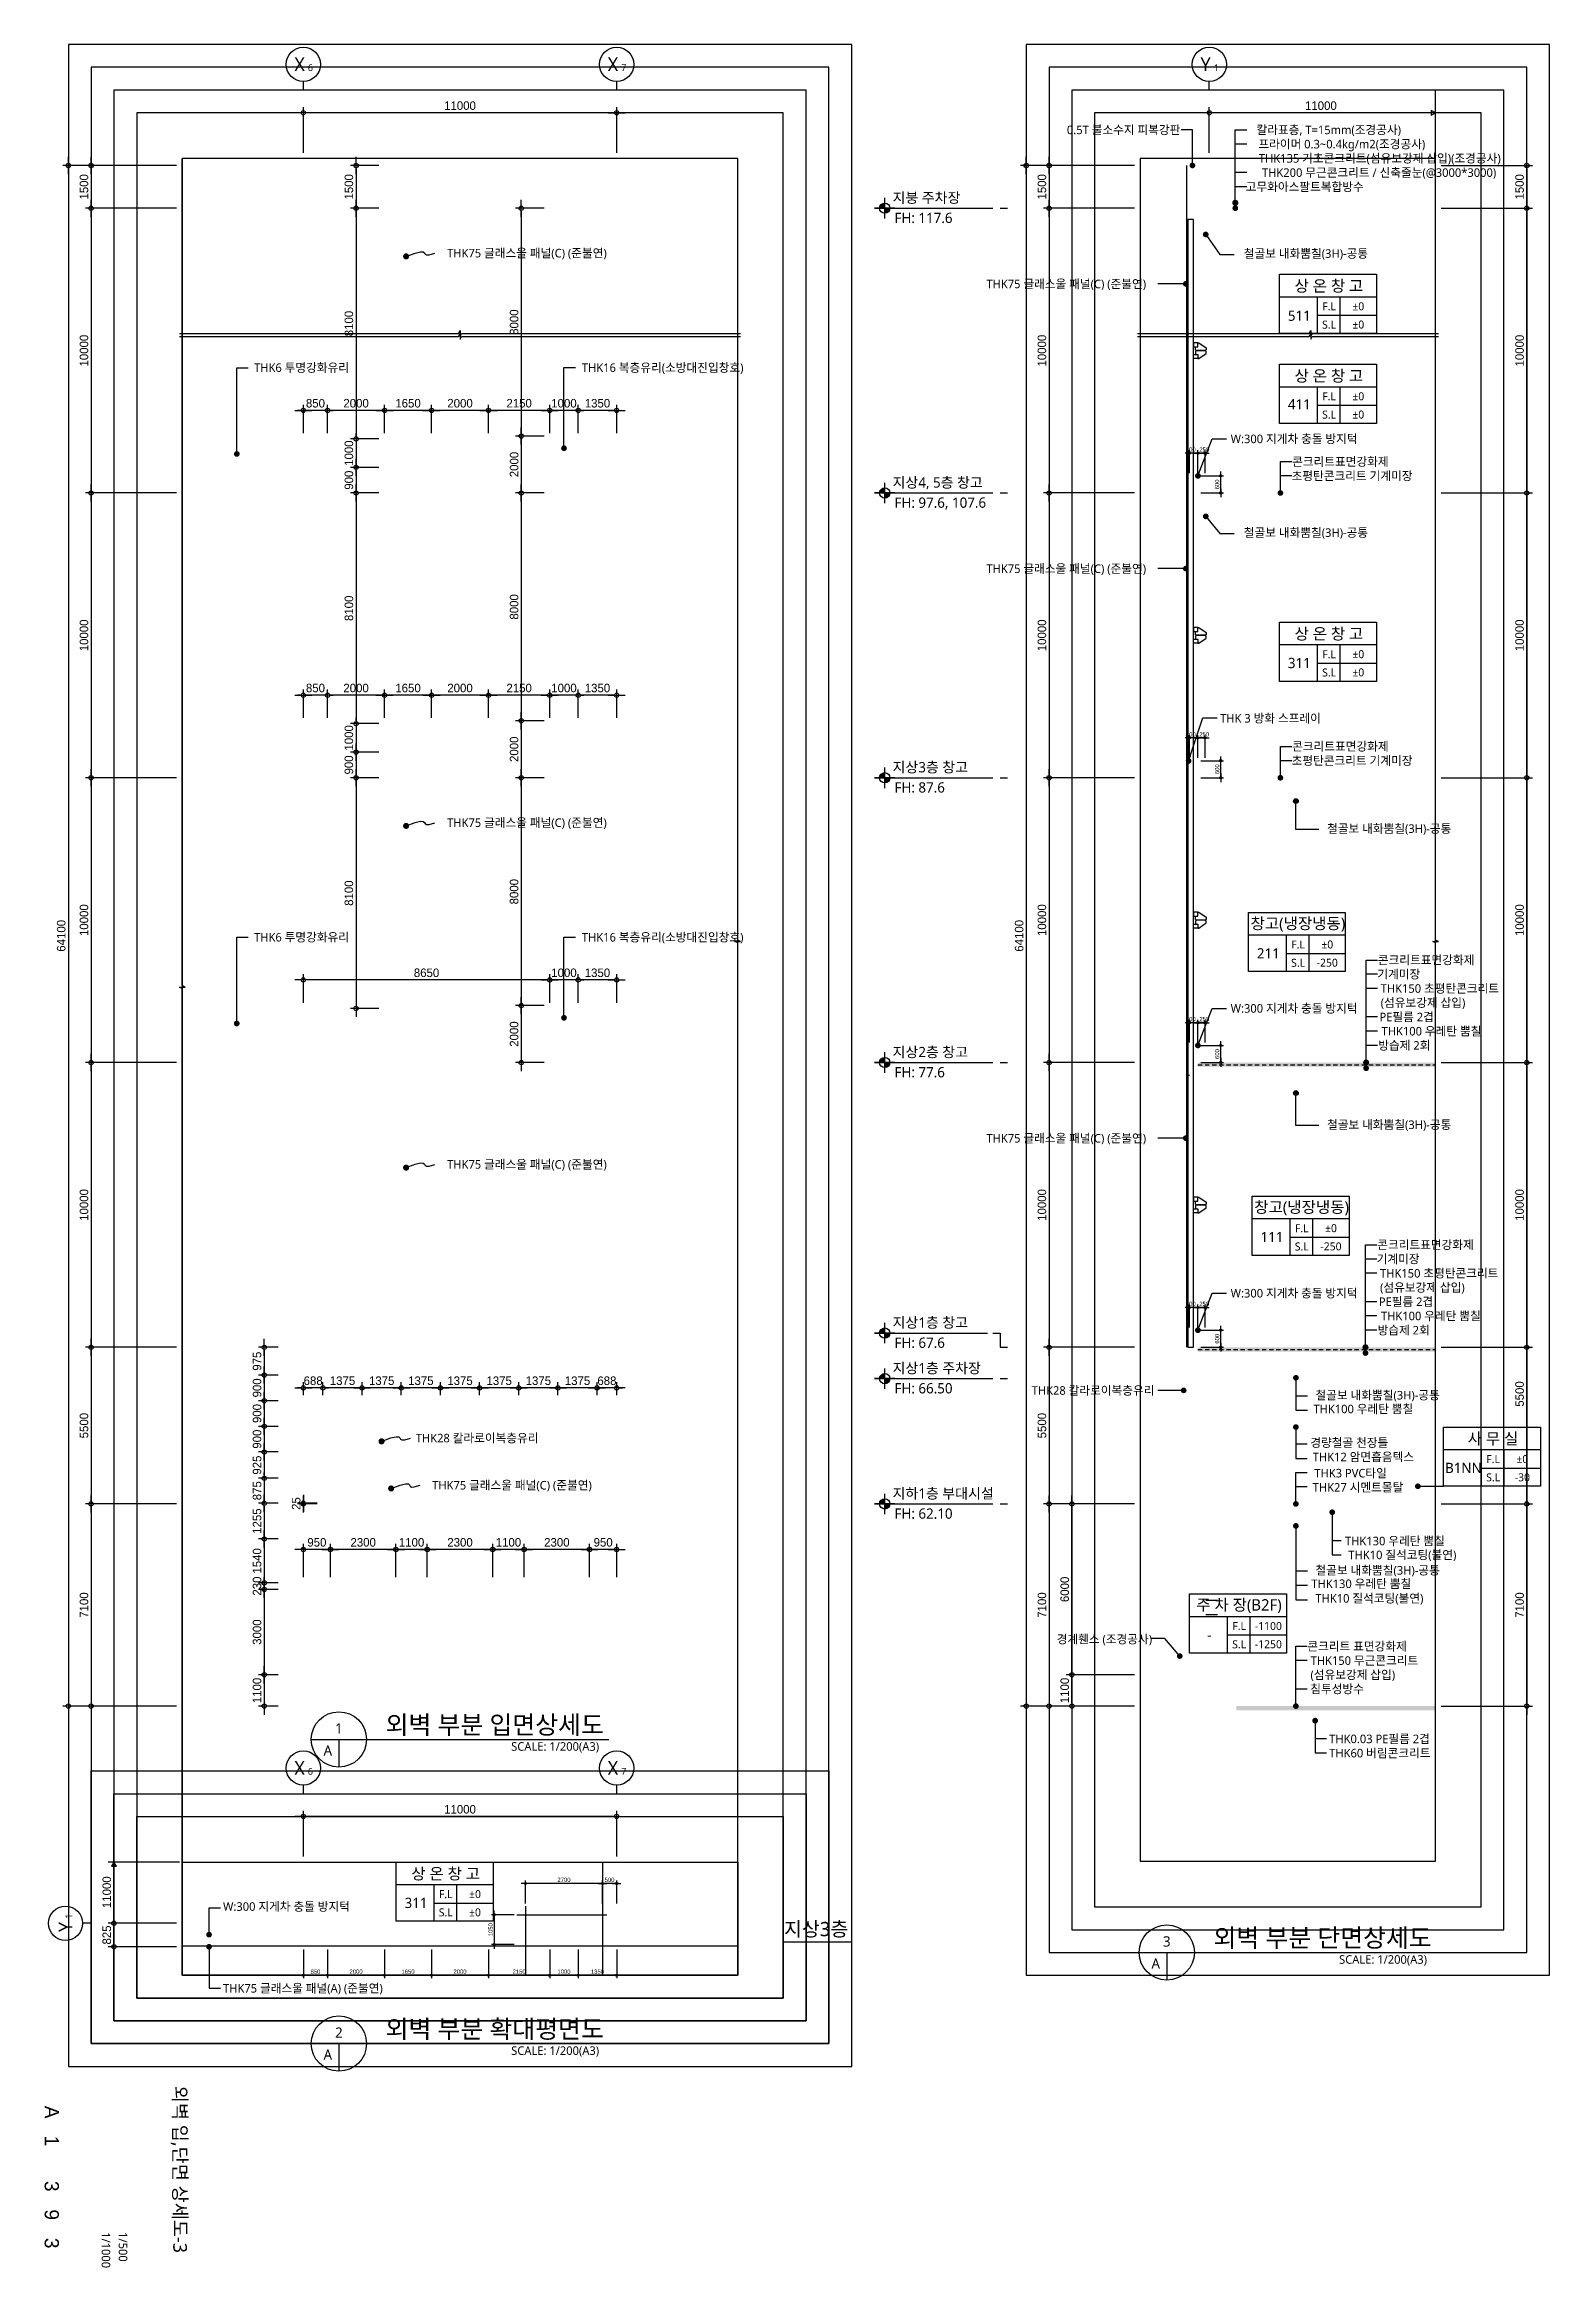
# Model space of a CAD drawing. Header units: millimetres. Extents: x 43197023 to 43466355, y 1341521 to 1420690.
# Drawn here: x 43312984 to 43365823, y 1342626 to 1420690 of the extents above; entities that cross this region are included whole.
import ezdxf
from ezdxf.enums import TextEntityAlignment as Align

# ---------------------------------------------------------------- set-up
doc = ezdxf.new("R2010")
doc.units = ezdxf.units.MM
doc.header["$LTSCALE"] = 1000
doc.header["$MEASUREMENT"] = 0
doc.header["$PDSIZE"] = -10
doc.linetypes.add('CEN', pattern=[62, 60, -1, 0, -1])
doc.linetypes.add('HID', pattern=[2.5, 1.5, -1])
doc.layers.get('0').update_dxf_attribs({"linetype": 'CONTINUOUS'})
doc.layers.get('Defpoints').update_dxf_attribs({"color": 171, "linetype": 'CONTINUOUS'})
for name, color, linetype in [('Center(AR)', 30, 'CEN'), ('ELE-8', 8, 'CONTINUOUS'), ('HAT', 253, 'CONTINUOUS'), ('INS', 9, 'BATTING'), ('LED', 7, 'CONTINUOUS'), ('NDIM', 7, 'CONTINUOUS'), ('SASAC 도면번호', 6, 'CONTINUOUS'), ('SYM', 7, 'CONTINUOUS'), ('SYM(AXIS)', 7, 'CONTINUOUS'), ('TEXT', 3, 'CONTINUOUS'), ('TEXT(AXIS)', 2, 'CONTINUOUS'), ('TEXT(MIN)', 7, 'CONTINUOUS'), ('TEXT(노트)', 7, 'CONTINUOUS'), ('TEXT(실명)', 3, 'CONTINUOUS'), ('TEXT-TITLE', 6, 'CONTINUOUS'), ('TEXT-기입', 6, 'CONTINUOUS'), ('TITLE', 7, 'CONTINUOUS'), ('wire-meshes', 1, 'CONTINUOUS')]:
    doc.layers.add(name, color=color, linetype=linetype)
doc.styles.add('CGS', font='cgse', dxfattribs={"bigfont": 'cgs'})
doc.styles.add('나눔바른고딕', font='NanumBarunGothic.ttf')
doc.linetypes.add('BATTING', pattern='A,0.0001,-0.1,[134,ltypeshp.shx,S=0.1,R=0,X=-0.1,Y=0],-0.2,[134,ltypeshp.shx,S=0.1,R=180,X=0.1,Y=0],-0.1', length=0.4001)
doc.dimstyles.new('NDIM 1200', dxfattribs={"dimscale": 500, "dimtxt": 3, "dimasz": 1, "dimexe": 2, "dimexo": 2, "dimgap": 1, "dimtad": 1, "dimdec": 0, "dimdsep": 46, "dimtxsty": 'CGS', "dimblk": 'DOT0', "dimcen": 1, "dimdle": 8, "dimclrd": 2, "dimclre": 2, "dimclrt": 2, "dimadec": 0, "dimazin": 0, "dimtfac": 1, "dimtdec": 0, "dimtix": 1, "dimtmove": 2, "dimatfit": 3, "dimldrblk": 'DOT0', "dimfxl": 1, "dimtolj": 1, "dimtzin": 0, "dimlwd": -1, "dimlwe": -1, "dimarcsym": 0})

msp = doc.modelspace()

# ---------------------------------------------------------------- texts
at = {"layer": 'NDIM', "ltscale": 0.4, "insert": (43357795.9, 1418540.2), "char_height": 300, "attachment_point": 5, "style": 'CGS'}
msp.add_mtext('\\A1;11000', dxfattribs=at)
at = {"layer": 'NDIM', "ltscale": 0.4, "insert": (43315173.3, 1355806.1), "char_height": 300, "attachment_point": 5, "rotation": 90, "style": 'CGS'}
msp.add_mtext('\\A1;11000', dxfattribs=at)
at = {"layer": 'TEXT', "style": '나눔바른고딕'}
for s, p in [('1', (43323320.7, 1361558.3)), ('A', (43322932.8, 1360782.6)), ('3', (43352385.9, 1354078)), ('A', (43351998.1, 1353302.3)), ('2', (43323320.7, 1350878)), ('A', (43322932.8, 1350102.3))]:
    msp.add_text(s, height=360, dxfattribs=at).set_placement(p, align=Align.MIDDLE)
for s, height, p in [('외벽 부분 입면상세도', 640, (43324960.7, 1361364.4)), ('지상3층', 500, (43338949.3, 1354262.6)), ('외벽 부분 단면상세도', 640, (43354025.9, 1353884.1)), ('외벽 부분 확대평면도', 640, (43324960.7, 1350684.1))]:
    msp.add_text(s, height=height, dxfattribs=at).set_placement(p)
for p in [(43332456.5, 1361073.5), (43361521.8, 1353593.2), (43332456.5, 1350393.2)]:
    msp.add_text('SCALE: 1/200(A3)', height=300, dxfattribs=at).set_placement(p, align=Align.TOP_RIGHT)
at = {"layer": 'TEXT(AXIS)', "style": '나눔바른고딕'}
for s, height, p in [('X', 480, (43321941.7, 1419994.1)), ('6', 240, (43322321, 1419874.2)), ('X', 480, (43332941.7, 1419994.1)), ('7', 240, (43333321, 1419874.2)), ('Y', 480, (43353747.3, 1419994.1)), ('1', 240, (43354126.5, 1419874.2)), ('X', 480, (43321941.7, 1360169.1)), ('6', 240, (43322320.9, 1360049.2)), ('X', 480, (43332941.7, 1360169.1)), ('7', 240, (43333320.9, 1360049.2))]:
    msp.add_text(s, height=height, dxfattribs=at).set_placement(p, align=Align.MIDDLE)
for s, p in [('지붕 주차장', (43342759.6, 1415129.1)), ('FH: 117.6', (43342828, 1414421.1)), ('지상4, 5층 창고', (43342759.6, 1405129.1)), ('FH: 97.6, 107.6', (43342828, 1404421.1)), ('지상3층 창고', (43342759.6, 1395129.1)), ('FH: 87.6', (43342828, 1394421.1)), ('지상2층 창고', (43342759.6, 1385129.1)), ('FH: 77.6', (43342828, 1384421.1)), ('지상1층 창고', (43342759.6, 1375629.1)), ('FH: 67.6', (43342828, 1374921.1)), ('지상1층 주차장', (43342759.6, 1374029.1)), ('FH: 66.50', (43342828, 1373321.1)), ('지하1층 부대시설', (43342759.6, 1369629.1)), ('FH: 62.10', (43342828, 1368921.1))]:
    msp.add_text(s, height=360, dxfattribs=at).set_placement(p)
for s, height, p in [('Y', 480, (43313719.4, 1354583.5)), ('1', 240, (43313839.3, 1354962.7))]:
    msp.add_text(s, height=height, rotation=90, dxfattribs=at).set_placement(p, align=Align.MIDDLE)
at = {"layer": 'TEXT(MIN)', "style": '나눔바른고딕'}
for s, p in [('0.5T 불소수지 피복강판', (43352863.3, 1417690.2)), ('칼라표층, T=15mm(조경공사)', (43360608.8, 1417690.2)), ('THK135 기초콘크리트(섬유보강제 삽입)(조경공사)', (43364109.1, 1416690.2)), ('프라이머 0.3~0.4kg/m2(조경공사)', (43361460.2, 1417190.2)), ('THK200 무근콘크리트 / 신축줄눈(@3000*3000)', (43363951.2, 1416190.2)), ('고무화아스팔트복합방수', (43359299.1, 1415690.2)), ('THK75 글래스울 패널(C) (준불연)', (43332724.8, 1413362.5)), ('철골보 내화뿜칠(3H)-공통', (43359452.9, 1413348.3)), ('THK6 투명강화유리', (43323676.4, 1409340.2)), ('W:300 지게차 충돌 방지턱', (43359084.2, 1406840.2)), ('콘크리트표면강화제', (43360174.4, 1406040.2)), ('초평탄콘크리트 기계미장', (43361012, 1405540.2)), ('철골보 내화뿜칠(3H)-공통', (43359452.9, 1403548.3)), ('THK 3 방화 스프레이', (43357795, 1397027.5)), ('콘크리트표면강화제', (43360174.4, 1396040.2)), ('초평탄콘크리트 기계미장', (43361012, 1395540.2)), ('THK75 글래스울 패널(C) (준불연)', (43332724.8, 1393362.5)), ('철골보 내화뿜칠(3H)-공통', (43362376.3, 1393153.1, 0)), ('THK6 투명강화유리', (43323676.4, 1389340.2)), ('기계미장', (43361282.4, 1388040.2)), ('콘크리트표면강화제', (43363184.8, 1388540.2)), ('THK150 초평탄콘크리트', (43364051.5, 1387540.2)), ('(섬유보강제 삽입)', (43362867.7, 1387040.2)), ('W:300 지게차 충돌 방지턱', (43359084, 1386840.2)), ('PE필름 2겹', (43361761.3, 1386540.2)), ('방습제 2회', (43361641.5, 1385540.2)), ('THK100 우레탄 뿜칠', (43363431.5, 1386040.2)), ('철골보 내화뿜칠(3H)-공통', (43362376.3, 1382756.2, 0)), ('THK75 글래스울 패널(C) (준불연)', (43332724.8, 1381362.5)), ('콘크리트표면강화제', (43363161.9, 1378540.2)), ('기계미장', (43361259.6, 1378040.2)), ('THK150 초평탄콘크리트', (43364028.6, 1377540.2)), ('(섬유보강제 삽입)', (43362844.9, 1377040.2)), ('W:300 지게차 충돌 방지턱', (43359084, 1376840.2)), ('PE필름 2겹', (43361738.5, 1376540.2)), ('방습제 2회', (43361618.6, 1375540.2)), ('THK100 우레탄 뿜칠', (43363408.7, 1376040.2)), ('철골보 내화뿜칠(3H)-공통', (43361970.7, 1373258.5)), ('THK100 우레탄 뿜칠', (43361040.5, 1372775.2)), ('THK28 칼라로이복층유리', (43330328.8, 1371751.5)), ('경량철골 천장틀', (43360162.3, 1371590.2)), ('THK12 암면흡음텍스', (43361066.2, 1371090.2)), ('THK75 글래스울 패널(C) (준불연)', (43332199.7, 1370097.7)), ('THK27 시멘트몰탈', (43360689.1, 1370020.5)), ('THK3 PVC타일', (43360112.5, 1370520.5)), ('THK130 우레탄 뿜칠', (43362146.7, 1368137.7)), ('THK10 질석코팅(불연)', (43362552, 1367650.4)), ('철골보 내화뿜칠(3H)-공통', (43361970.7, 1367108.5)), ('THK130 우레탄 뿜칠', (43360966.3, 1366636.4)), ('THK10 질석코팅(불연)', (43361394.4, 1366123.8)), ('경계휀스 (조경공사)', (43351869.1, 1364690.6, -2)), ('콘크리트 표면강화제', (43360812.5, 1364440.2)), ('THK150 무근콘크리트', (43361214.8, 1363940.2)), ('(섬유보강제 삽입)', (43360402.2, 1363440.2)), ('침투성방수', (43359306, 1362940.2))]:
    msp.add_text(s, height=300, dxfattribs=at).set_placement(p, align=Align.MIDDLE_RIGHT)
for s, p in [('THK75 글래스울 패널(C) (준불연)', (43346054.7, 1412280)), ('THK16 복층유리(소방대진입창호)', (43331851.6, 1409340)), ('THK75 글래스울 패널(C) (준불연)', (43346054.7, 1402280)), ('THK16 복층유리(소방대진입창호)', (43331851.6, 1389340)), ('THK75 글래스울 패널(C) (준불연)', (43346054.7, 1382280)), ('THK28 칼라로이복층유리', (43347643.4, 1373424.3))]:
    msp.add_text(s, height=300, dxfattribs=at).set_placement(p, align=Align.MIDDLE_LEFT)
at = {"layer": 'TEXT(노트)', "style": '나눔바른고딕'}
for s, p in [('THK0.03 PE필름 2겹', (43358087.9, 1361189.5)), ('THK60 버림콘크리트', (43358087.9, 1360689.5)), ('W:300 지게차 충돌 방지턱', (43319253.1, 1355302.7)), ('THK75 글래스울 패널(A) (준불연)', (43319253.1, 1352431.7))]:
    msp.add_text(s, height=300, dxfattribs=at).set_placement(p, align=Align.MIDDLE_LEFT)
at = {"layer": 'TEXT(실명)', "style": '나눔바른고딕'}
for s, p in [('상 온 창 고', (43358078.5, 1412217.8)), ('상 온 창 고', (43358078.5, 1409058.1)), ('상 온 창 고', (43358078.5, 1400002.8)), ('창고(냉장냉동)', (43356989.4, 1389808.7)), ('창고(냉장냉동)', (43357119, 1379846.8)), ('사 무 실', (43363838.5, 1371737.8)), ('주 차 장(B2F)', (43354921.6, 1365876.1)), ('상 온 창 고', (43327067.8, 1356462.8))]:
    msp.add_text(s, height=400, dxfattribs=at).set_placement(p, align=Align.MIDDLE)
at = {"layer": 'TEXT-TITLE', "style": '나눔바른고딕'}
msp.add_text('외벽 입,단면 상세도-3', height=480, rotation=270, dxfattribs=at).set_placement((43317506.5, 1346073.3), align=Align.CENTER)
at = {"layer": 'TEXT-기입', "style": '나눔바른고딕'}
for s, height, p in [('±0', 280, (43359109.9, 1411495.3)), ('511', 360, (43357039.9, 1411163.5)), ('±0', 280, (43359109.9, 1410855.3)), ('±0', 280, (43359109.9, 1408335.6)), ('411', 360, (43357039.9, 1408055.1)), ('±0', 280, (43359109.9, 1407695.6)), ('311', 360, (43357039.9, 1398970.5)), ('±0', 280, (43359109.9, 1399280.3)), ('±0', 280, (43359109.9, 1398640.3)), ('211', 360, (43355950.8, 1388776.4)), ('±0', 280, (43358020.7, 1389086.2)), ('-250', 280, (43358020.7, 1388446.2)), ('111', 360, (43356080.4, 1378814.5)), ('-250', 280, (43358150.3, 1378484.3)), ('±0', 280, (43358150.3, 1379124.3)), ('B1NN', 360, (43362799.9, 1370705.5)), ('±0', 280, (43364869.8, 1371015.3)), ('-30', 280, (43364869.8, 1370375.3)), ('-', 360, (43353883.1, 1364843.8)), ('-1100', 280, (43355953, 1365153.6)), ('-1250', 280, (43355953, 1364513.6)), ('311', 360, (43326029.2, 1355430.5)), ('±0', 280, (43328099.2, 1355740.3)), ('±0', 280, (43328099.2, 1355100.3))]:
    msp.add_text(s, height=height, dxfattribs=at).set_placement(p, align=Align.MIDDLE)
at = {"layer": 'TEXT-기입', "style": 'CGS'}
for s, p in [('A', (43313241.3, 1348082.4)), ('1', (43313241.3, 1347069.8)), ('3', (43313241.3, 1345482.4)), ('9', (43313241.3, 1344482.4)), ('3', (43313241.3, 1343482.4))]:
    msp.add_text(s, height=500, rotation=270, dxfattribs=at).set_placement(p, align=Align.MIDDLE_CENTER)
at = {"layer": 'TEXT-기입', "style": '나눔바른고딕'}
for s, p in [('1/1000', (43314901.3, 1343869.8)), ('1/500', (43315501.3, 1343869.8))]:
    msp.add_text(s, height=300, rotation=270, dxfattribs=at).set_placement(p, align=Align.BOTTOM_LEFT)
at = {"layer": 'TITLE', "style": '나눔바른고딕'}
for s, p in [('F.L', (43363844, 1371011.4)), ('S.L', (43363844, 1370371.4))]:
    msp.add_text(s, height=280, dxfattribs=at).set_placement(p, align=Align.MIDDLE)

# ---------------------------------------------------------------- blocks, each defined once
blk = doc.blocks.new('A$C19853FC8')
at = {"layer": 'SYM'}
for p, q in [((3600, 1800), (0, 1800)), ((1800, 0), (1800, 3600))]:
    blk.add_line(p, q, dxfattribs=at)
blk.add_circle((1800, 1800), 900, dxfattribs=at)
for points in [[(900, 1800), (1800, 2700), (914, 1959), (1643, 2686)], [(914, 1959), (1643, 2686), (954, 2112), (1492, 2646)], [(954, 2112), (1492, 2646), (1025, 2260), (1346, 2576)], [(1025, 2260), (1346, 2576), (1109, 2378), (1222, 2491)], [(1800, 900), (2700, 1800), (1959, 914), (2686, 1643)], [(1959, 914), (2686, 1643), (2112, 954), (2646, 1492)], [(2112, 954), (2646, 1492), (2260, 1025), (2576, 1346)], [(2260, 1025), (2576, 1346), (2378, 1109), (2491, 1222)]]:
    blk.add_solid(points, dxfattribs=at)
at = {"layer": 'SYM', "linetype": 'Continuous'}
for points in [[(1800, 2700), (1800, 1800), (900, 1800)], [(2700, 1800), (1800, 900), (1800, 1800)]]:
    blk.add_solid(points, dxfattribs=at)
blk = doc.blocks.new('DOT0')
blk.add_line((-3, 0), (3, 0))
at = {"color": 6}
blk.add_circle((0, 0), 0.75, dxfattribs=at)
blk = doc.blocks.new('*D44')
at = {"layer": 'Defpoints', "color": 0, "ltscale": 0.4, "transparency": 16777216}
for p in [(43322073, 1418290), (43322073, 1416690), (43333073, 1416690)]:
    blk.add_point(p, dxfattribs=at)
at = {"layer": 'NDIM', "ltscale": 0.4, "transparency": 16777216}
for p, q in [((43322073, 1416890), (43322073, 1418490)), ((43333073, 1416890), (43333073, 1418490)), ((43332973, 1418290), (43322173, 1418290))]:
    blk.add_line(p, q, dxfattribs=at)
at = {"layer": 'NDIM', "ltscale": 0.4, "transparency": 16777216, "xscale": 100, "yscale": 100, "zscale": 100, "rotation": 180}
blk.add_blockref('DOT0', (43322073, 1418290), dxfattribs=at)
at = {"layer": 'NDIM', "ltscale": 0.4, "transparency": 16777216, "xscale": 100, "yscale": 100, "zscale": 100}
blk.add_blockref('DOT0', (43333073, 1418290), dxfattribs=at)
at = {"layer": 'NDIM', "ltscale": 0.4, "transparency": 16777216, "insert": (43327573, 1418540), "char_height": 300, "attachment_point": 5, "style": 'CGS'}
blk.add_mtext('\\A1;11000', dxfattribs=at)
blk = doc.blocks.new('A$C2F20087E')
at = {"layer": 'SYM(AXIS)'}
blk.add_line((600, 0), (600, 300), dxfattribs=at)
blk.add_circle((600, 900), 600, dxfattribs=at)
blk = doc.blocks.new('*D53')
at = {"layer": 'Defpoints', "color": 0, "ltscale": 0.4, "transparency": 16777216}
for p in [(43317823, 1384940), (43314623, 1374940), (43317823, 1374940)]:
    blk.add_point(p, dxfattribs=at)
at = {"layer": 'NDIM', "ltscale": 0.4, "transparency": 16777216}
for p, q in [((43317623, 1384940), (43314423, 1384940)), ((43314623, 1384840), (43314623, 1375040)), ((43317623, 1374940), (43314423, 1374940))]:
    blk.add_line(p, q, dxfattribs=at)
at = {"layer": 'NDIM', "ltscale": 0.4, "transparency": 16777216, "xscale": 100, "yscale": 100, "zscale": 100}
for p, rotation in [((43314623, 1384940), 90), ((43314623, 1374940), 270)]:
    blk.add_blockref('DOT0', p, dxfattribs=dict(at, rotation=rotation))
at = {"layer": 'NDIM', "ltscale": 0.4, "transparency": 16777216, "insert": (43314373, 1379940), "char_height": 300, "attachment_point": 5, "rotation": 90, "style": 'CGS'}
blk.add_mtext('\\A1;10000', dxfattribs=at)
blk = doc.blocks.new('*D54')
at = {"layer": 'Defpoints', "color": 0, "ltscale": 0.4, "transparency": 16777216}
for p in [(43317823, 1394940), (43314623, 1384940), (43317823, 1384940)]:
    blk.add_point(p, dxfattribs=at)
at = {"layer": 'NDIM', "ltscale": 0.4, "transparency": 16777216}
for p, q in [((43317623, 1394940), (43314423, 1394940)), ((43314623, 1394840), (43314623, 1385040)), ((43317623, 1384940), (43314423, 1384940))]:
    blk.add_line(p, q, dxfattribs=at)
at = {"layer": 'NDIM', "ltscale": 0.4, "transparency": 16777216, "xscale": 100, "yscale": 100, "zscale": 100}
for p, rotation in [((43314623, 1394940), 90), ((43314623, 1384940), 270)]:
    blk.add_blockref('DOT0', p, dxfattribs=dict(at, rotation=rotation))
at = {"layer": 'NDIM', "ltscale": 0.4, "transparency": 16777216, "insert": (43314373, 1389940), "char_height": 300, "attachment_point": 5, "rotation": 90, "style": 'CGS'}
blk.add_mtext('\\A1;10000', dxfattribs=at)
blk = doc.blocks.new('*D55')
at = {"layer": 'Defpoints', "color": 0, "ltscale": 0.4, "transparency": 16777216}
for p in [(43317823, 1404940), (43314623, 1394940), (43317823, 1394940)]:
    blk.add_point(p, dxfattribs=at)
at = {"layer": 'NDIM', "ltscale": 0.4, "transparency": 16777216}
for p, q in [((43317623, 1404940), (43314423, 1404940)), ((43314623, 1404840), (43314623, 1395040)), ((43317623, 1394940), (43314423, 1394940))]:
    blk.add_line(p, q, dxfattribs=at)
at = {"layer": 'NDIM', "ltscale": 0.4, "transparency": 16777216, "xscale": 100, "yscale": 100, "zscale": 100}
for p, rotation in [((43314623, 1404940), 90), ((43314623, 1394940), 270)]:
    blk.add_blockref('DOT0', p, dxfattribs=dict(at, rotation=rotation))
at = {"layer": 'NDIM', "ltscale": 0.4, "transparency": 16777216, "insert": (43314373, 1399940), "char_height": 300, "attachment_point": 5, "rotation": 90, "style": 'CGS'}
blk.add_mtext('\\A1;10000', dxfattribs=at)
blk = doc.blocks.new('*D56')
at = {"layer": 'Defpoints', "color": 0, "ltscale": 0.4, "transparency": 16777216}
for p in [(43317823, 1414940), (43314623, 1404940), (43317823, 1404940)]:
    blk.add_point(p, dxfattribs=at)
at = {"layer": 'NDIM', "ltscale": 0.4, "transparency": 16777216}
for p, q in [((43317623, 1414940), (43314423, 1414940)), ((43314623, 1414840), (43314623, 1405040)), ((43317623, 1404940), (43314423, 1404940))]:
    blk.add_line(p, q, dxfattribs=at)
at = {"layer": 'NDIM', "ltscale": 0.4, "transparency": 16777216, "xscale": 100, "yscale": 100, "zscale": 100}
for p, rotation in [((43314623, 1414940), 90), ((43314623, 1404940), 270)]:
    blk.add_blockref('DOT0', p, dxfattribs=dict(at, rotation=rotation))
at = {"layer": 'NDIM', "ltscale": 0.4, "transparency": 16777216, "insert": (43314373, 1409940), "char_height": 300, "attachment_point": 5, "rotation": 90, "style": 'CGS'}
blk.add_mtext('\\A1;10000', dxfattribs=at)
blk = doc.blocks.new('*D57')
at = {"layer": 'Defpoints', "color": 0, "ltscale": 0.4, "transparency": 16777216}
for p in [(43317823, 1374940), (43314623, 1369440), (43317823, 1369440)]:
    blk.add_point(p, dxfattribs=at)
at = {"layer": 'NDIM', "ltscale": 0.4, "transparency": 16777216}
for p, q in [((43317623, 1374940), (43314423, 1374940)), ((43314623, 1374840), (43314623, 1369540)), ((43317623, 1369440), (43314423, 1369440))]:
    blk.add_line(p, q, dxfattribs=at)
at = {"layer": 'NDIM', "ltscale": 0.4, "transparency": 16777216, "xscale": 100, "yscale": 100, "zscale": 100}
for p, rotation in [((43314623, 1374940), 90), ((43314623, 1369440), 270)]:
    blk.add_blockref('DOT0', p, dxfattribs=dict(at, rotation=rotation))
at = {"layer": 'NDIM', "ltscale": 0.4, "transparency": 16777216, "insert": (43314373, 1372190), "char_height": 300, "attachment_point": 5, "rotation": 90, "style": 'CGS'}
blk.add_mtext('\\A1;5500', dxfattribs=at)
blk = doc.blocks.new('*D58')
at = {"layer": 'Defpoints', "color": 0, "ltscale": 0.4, "transparency": 16777216}
for p in [(43317823, 1416440), (43314623, 1414940), (43317823, 1414940)]:
    blk.add_point(p, dxfattribs=at)
at = {"layer": 'NDIM', "ltscale": 0.4, "transparency": 16777216}
for p, q in [((43317623, 1416440), (43314423, 1416440)), ((43314623, 1416340), (43314623, 1415040)), ((43317623, 1414940), (43314423, 1414940))]:
    blk.add_line(p, q, dxfattribs=at)
at = {"layer": 'NDIM', "ltscale": 0.4, "transparency": 16777216, "xscale": 100, "yscale": 100, "zscale": 100}
for p, rotation in [((43314623, 1416440), 90), ((43314623, 1414940), 270)]:
    blk.add_blockref('DOT0', p, dxfattribs=dict(at, rotation=rotation))
at = {"layer": 'NDIM', "ltscale": 0.4, "transparency": 16777216, "insert": (43314373, 1415690), "char_height": 300, "attachment_point": 5, "rotation": 90, "style": 'CGS'}
blk.add_mtext('\\A1;1500', dxfattribs=at)
blk = doc.blocks.new('*D59')
at = {"layer": 'Defpoints', "color": 0, "ltscale": 0.4, "transparency": 16777216}
for p in [(43351454, 1416440), (43347454, 1362340), (43351454, 1362340)]:
    blk.add_point(p, dxfattribs=at)
at = {"layer": 'NDIM', "ltscale": 0.4, "transparency": 16777216}
for p, q in [((43351254, 1416440), (43347254, 1416440)), ((43347454, 1416340), (43347454, 1362440)), ((43351254, 1362340), (43347254, 1362340))]:
    blk.add_line(p, q, dxfattribs=at)
at = {"layer": 'NDIM', "ltscale": 0.4, "transparency": 16777216, "xscale": 100, "yscale": 100, "zscale": 100}
for p, rotation in [((43347454, 1416440), 90), ((43347454, 1362340), 270)]:
    blk.add_blockref('DOT0', p, dxfattribs=dict(at, rotation=rotation))
at = {"layer": 'NDIM', "ltscale": 0.4, "transparency": 16777216, "insert": (43347204, 1389390), "char_height": 300, "attachment_point": 5, "rotation": 90, "style": 'CGS'}
blk.add_mtext('\\A1;64100', dxfattribs=at)
blk = doc.blocks.new('*D60')
at = {"layer": 'Defpoints', "color": 0, "ltscale": 0.4, "transparency": 16777216}
for p in [(43351454, 1384940), (43348254, 1374940), (43351454, 1374940)]:
    blk.add_point(p, dxfattribs=at)
at = {"layer": 'NDIM', "ltscale": 0.4, "transparency": 16777216}
for p, q in [((43351254, 1384940), (43348054, 1384940)), ((43348254, 1384840), (43348254, 1375040)), ((43351254, 1374940), (43348054, 1374940))]:
    blk.add_line(p, q, dxfattribs=at)
at = {"layer": 'NDIM', "ltscale": 0.4, "transparency": 16777216, "xscale": 100, "yscale": 100, "zscale": 100}
for p, rotation in [((43348254, 1384940), 90), ((43348254, 1374940), 270)]:
    blk.add_blockref('DOT0', p, dxfattribs=dict(at, rotation=rotation))
at = {"layer": 'NDIM', "ltscale": 0.4, "transparency": 16777216, "insert": (43348004, 1379940), "char_height": 300, "attachment_point": 5, "rotation": 90, "style": 'CGS'}
blk.add_mtext('\\A1;10000', dxfattribs=at)
blk = doc.blocks.new('*D61')
at = {"layer": 'Defpoints', "color": 0, "ltscale": 0.4, "transparency": 16777216}
for p in [(43351454, 1394940), (43348254, 1384940), (43351454, 1384940)]:
    blk.add_point(p, dxfattribs=at)
at = {"layer": 'NDIM', "ltscale": 0.4, "transparency": 16777216}
for p, q in [((43351254, 1394940), (43348054, 1394940)), ((43348254, 1394840), (43348254, 1385040)), ((43351254, 1384940), (43348054, 1384940))]:
    blk.add_line(p, q, dxfattribs=at)
at = {"layer": 'NDIM', "ltscale": 0.4, "transparency": 16777216, "xscale": 100, "yscale": 100, "zscale": 100}
for p, rotation in [((43348254, 1394940), 90), ((43348254, 1384940), 270)]:
    blk.add_blockref('DOT0', p, dxfattribs=dict(at, rotation=rotation))
at = {"layer": 'NDIM', "ltscale": 0.4, "transparency": 16777216, "insert": (43348004, 1389940), "char_height": 300, "attachment_point": 5, "rotation": 90, "style": 'CGS'}
blk.add_mtext('\\A1;10000', dxfattribs=at)
blk = doc.blocks.new('*D62')
at = {"layer": 'Defpoints', "color": 0, "ltscale": 0.4, "transparency": 16777216}
for p in [(43351454, 1404940), (43348254, 1394940), (43351454, 1394940)]:
    blk.add_point(p, dxfattribs=at)
at = {"layer": 'NDIM', "ltscale": 0.4, "transparency": 16777216}
for p, q in [((43351254, 1404940), (43348054, 1404940)), ((43348254, 1404840), (43348254, 1395040)), ((43351254, 1394940), (43348054, 1394940))]:
    blk.add_line(p, q, dxfattribs=at)
at = {"layer": 'NDIM', "ltscale": 0.4, "transparency": 16777216, "xscale": 100, "yscale": 100, "zscale": 100}
for p, rotation in [((43348254, 1404940), 90), ((43348254, 1394940), 270)]:
    blk.add_blockref('DOT0', p, dxfattribs=dict(at, rotation=rotation))
at = {"layer": 'NDIM', "ltscale": 0.4, "transparency": 16777216, "insert": (43348004, 1399940), "char_height": 300, "attachment_point": 5, "rotation": 90, "style": 'CGS'}
blk.add_mtext('\\A1;10000', dxfattribs=at)
blk = doc.blocks.new('*D63')
at = {"layer": 'Defpoints', "color": 0, "ltscale": 0.4, "transparency": 16777216}
for p in [(43351454, 1414940), (43348254, 1404940), (43351454, 1404940)]:
    blk.add_point(p, dxfattribs=at)
at = {"layer": 'NDIM', "ltscale": 0.4, "transparency": 16777216}
for p, q in [((43351254, 1414940), (43348054, 1414940)), ((43348254, 1414840), (43348254, 1405040)), ((43351254, 1404940), (43348054, 1404940))]:
    blk.add_line(p, q, dxfattribs=at)
at = {"layer": 'NDIM', "ltscale": 0.4, "transparency": 16777216, "xscale": 100, "yscale": 100, "zscale": 100}
for p, rotation in [((43348254, 1414940), 90), ((43348254, 1404940), 270)]:
    blk.add_blockref('DOT0', p, dxfattribs=dict(at, rotation=rotation))
at = {"layer": 'NDIM', "ltscale": 0.4, "transparency": 16777216, "insert": (43348004, 1409940), "char_height": 300, "attachment_point": 5, "rotation": 90, "style": 'CGS'}
blk.add_mtext('\\A1;10000', dxfattribs=at)
blk = doc.blocks.new('*D64')
at = {"layer": 'Defpoints', "color": 0, "ltscale": 0.4, "transparency": 16777216}
for p in [(43349054, 1369440), (43351454, 1369440), (43351454, 1363440)]:
    blk.add_point(p, dxfattribs=at)
at = {"layer": 'NDIM', "ltscale": 0.4, "transparency": 16777216}
for p, q in [((43351254, 1369440), (43348854, 1369440)), ((43349054, 1363540), (43349054, 1369340)), ((43351254, 1363440), (43348854, 1363440))]:
    blk.add_line(p, q, dxfattribs=at)
at = {"layer": 'NDIM', "ltscale": 0.4, "transparency": 16777216, "xscale": 100, "yscale": 100, "zscale": 100}
for p, rotation in [((43349054, 1369440), 90), ((43349054, 1363440), 270)]:
    blk.add_blockref('DOT0', p, dxfattribs=dict(at, rotation=rotation))
at = {"layer": 'NDIM', "ltscale": 0.4, "transparency": 16777216, "insert": (43348804, 1366440), "char_height": 300, "attachment_point": 5, "rotation": 90, "style": 'CGS'}
blk.add_mtext('\\A1;6000', dxfattribs=at)
blk = doc.blocks.new('*D65')
at = {"layer": 'Defpoints', "color": 0, "ltscale": 0.4, "transparency": 16777216}
for p in [(43351454, 1374940), (43348254, 1369440), (43351454, 1369440)]:
    blk.add_point(p, dxfattribs=at)
at = {"layer": 'NDIM', "ltscale": 0.4, "transparency": 16777216}
for p, q in [((43351254, 1374940), (43348054, 1374940)), ((43348254, 1374840), (43348254, 1369540)), ((43351254, 1369440), (43348054, 1369440))]:
    blk.add_line(p, q, dxfattribs=at)
at = {"layer": 'NDIM', "ltscale": 0.4, "transparency": 16777216, "xscale": 100, "yscale": 100, "zscale": 100}
for p, rotation in [((43348254, 1374940), 90), ((43348254, 1369440), 270)]:
    blk.add_blockref('DOT0', p, dxfattribs=dict(at, rotation=rotation))
at = {"layer": 'NDIM', "ltscale": 0.4, "transparency": 16777216, "insert": (43348004, 1372190), "char_height": 300, "attachment_point": 5, "rotation": 90, "style": 'CGS'}
blk.add_mtext('\\A1;5500', dxfattribs=at)
blk = doc.blocks.new('*D66')
at = {"layer": 'Defpoints', "color": 0, "ltscale": 0.4, "transparency": 16777216}
for p in [(43351454, 1416440), (43348254, 1414940), (43351454, 1414940)]:
    blk.add_point(p, dxfattribs=at)
at = {"layer": 'NDIM', "ltscale": 0.4, "transparency": 16777216}
for p, q in [((43351254, 1416440), (43348054, 1416440)), ((43348254, 1416340), (43348254, 1415040)), ((43351254, 1414940), (43348054, 1414940))]:
    blk.add_line(p, q, dxfattribs=at)
at = {"layer": 'NDIM', "ltscale": 0.4, "transparency": 16777216, "xscale": 100, "yscale": 100, "zscale": 100}
for p, rotation in [((43348254, 1416440), 90), ((43348254, 1414940), 270)]:
    blk.add_blockref('DOT0', p, dxfattribs=dict(at, rotation=rotation))
at = {"layer": 'NDIM', "ltscale": 0.4, "transparency": 16777216, "insert": (43348004, 1415690), "char_height": 300, "attachment_point": 5, "rotation": 90, "style": 'CGS'}
blk.add_mtext('\\A1;1500', dxfattribs=at)
blk = doc.blocks.new('*D67')
at = {"layer": 'Defpoints', "color": 0, "ltscale": 0.4, "transparency": 16777216}
for p in [(43361823, 1384940), (43361823, 1374940), (43365023, 1374940)]:
    blk.add_point(p, dxfattribs=at)
at = {"layer": 'NDIM', "ltscale": 0.4, "transparency": 16777216}
for p, q in [((43362023, 1384940), (43365223, 1384940)), ((43365023, 1384840), (43365023, 1375040)), ((43362023, 1374940), (43365223, 1374940))]:
    blk.add_line(p, q, dxfattribs=at)
at = {"layer": 'NDIM', "ltscale": 0.4, "transparency": 16777216, "xscale": 100, "yscale": 100, "zscale": 100}
for p, rotation in [((43365023, 1384940), 90), ((43365023, 1374940), 270)]:
    blk.add_blockref('DOT0', p, dxfattribs=dict(at, rotation=rotation))
at = {"layer": 'NDIM', "ltscale": 0.4, "transparency": 16777216, "insert": (43364773, 1379940), "char_height": 300, "attachment_point": 5, "rotation": 90, "style": 'CGS'}
blk.add_mtext('\\A1;10000', dxfattribs=at)
blk = doc.blocks.new('*D68')
at = {"layer": 'Defpoints', "color": 0, "ltscale": 0.4, "transparency": 16777216}
for p in [(43361823, 1394940), (43361823, 1384940), (43365023, 1384940)]:
    blk.add_point(p, dxfattribs=at)
at = {"layer": 'NDIM', "ltscale": 0.4, "transparency": 16777216}
for p, q in [((43362023, 1394940), (43365223, 1394940)), ((43365023, 1394840), (43365023, 1385040)), ((43362023, 1384940), (43365223, 1384940))]:
    blk.add_line(p, q, dxfattribs=at)
at = {"layer": 'NDIM', "ltscale": 0.4, "transparency": 16777216, "xscale": 100, "yscale": 100, "zscale": 100}
for p, rotation in [((43365023, 1394940), 90), ((43365023, 1384940), 270)]:
    blk.add_blockref('DOT0', p, dxfattribs=dict(at, rotation=rotation))
at = {"layer": 'NDIM', "ltscale": 0.4, "transparency": 16777216, "insert": (43364773, 1389940), "char_height": 300, "attachment_point": 5, "rotation": 90, "style": 'CGS'}
blk.add_mtext('\\A1;10000', dxfattribs=at)
blk = doc.blocks.new('*D69')
at = {"layer": 'Defpoints', "color": 0, "ltscale": 0.4, "transparency": 16777216}
for p in [(43361823, 1404940), (43361823, 1394940), (43365023, 1394940)]:
    blk.add_point(p, dxfattribs=at)
at = {"layer": 'NDIM', "ltscale": 0.4, "transparency": 16777216}
for p, q in [((43362023, 1404940), (43365223, 1404940)), ((43365023, 1404840), (43365023, 1395040)), ((43362023, 1394940), (43365223, 1394940))]:
    blk.add_line(p, q, dxfattribs=at)
at = {"layer": 'NDIM', "ltscale": 0.4, "transparency": 16777216, "xscale": 100, "yscale": 100, "zscale": 100}
for p, rotation in [((43365023, 1404940), 90), ((43365023, 1394940), 270)]:
    blk.add_blockref('DOT0', p, dxfattribs=dict(at, rotation=rotation))
at = {"layer": 'NDIM', "ltscale": 0.4, "transparency": 16777216, "insert": (43364773, 1399940), "char_height": 300, "attachment_point": 5, "rotation": 90, "style": 'CGS'}
blk.add_mtext('\\A1;10000', dxfattribs=at)
blk = doc.blocks.new('*D70')
at = {"layer": 'Defpoints', "color": 0, "ltscale": 0.4, "transparency": 16777216}
for p in [(43361823, 1414940), (43361823, 1404940), (43365023, 1404940)]:
    blk.add_point(p, dxfattribs=at)
at = {"layer": 'NDIM', "ltscale": 0.4, "transparency": 16777216}
for p, q in [((43362023, 1414940), (43365223, 1414940)), ((43365023, 1414840), (43365023, 1405040)), ((43362023, 1404940), (43365223, 1404940))]:
    blk.add_line(p, q, dxfattribs=at)
at = {"layer": 'NDIM', "ltscale": 0.4, "transparency": 16777216, "xscale": 100, "yscale": 100, "zscale": 100}
for p, rotation in [((43365023, 1414940), 90), ((43365023, 1404940), 270)]:
    blk.add_blockref('DOT0', p, dxfattribs=dict(at, rotation=rotation))
at = {"layer": 'NDIM', "ltscale": 0.4, "transparency": 16777216, "insert": (43364773, 1409940), "char_height": 300, "attachment_point": 5, "rotation": 90, "style": 'CGS'}
blk.add_mtext('\\A1;10000', dxfattribs=at)
blk = doc.blocks.new('*D71')
at = {"layer": 'Defpoints', "color": 0, "ltscale": 0.4, "transparency": 16777216}
for p in [(43361823, 1416440), (43361823, 1414940), (43365023, 1414940)]:
    blk.add_point(p, dxfattribs=at)
at = {"layer": 'NDIM', "ltscale": 0.4, "transparency": 16777216}
for p, q in [((43362023, 1416440), (43365223, 1416440)), ((43365023, 1416340), (43365023, 1415040)), ((43362023, 1414940), (43365223, 1414940))]:
    blk.add_line(p, q, dxfattribs=at)
at = {"layer": 'NDIM', "ltscale": 0.4, "transparency": 16777216, "xscale": 100, "yscale": 100, "zscale": 100}
for p, rotation in [((43365023, 1416440), 90), ((43365023, 1414940), 270)]:
    blk.add_blockref('DOT0', p, dxfattribs=dict(at, rotation=rotation))
at = {"layer": 'NDIM', "ltscale": 0.4, "transparency": 16777216, "insert": (43364773, 1415690), "char_height": 300, "attachment_point": 5, "rotation": 90, "style": 'CGS'}
blk.add_mtext('\\A1;1500', dxfattribs=at)
blk = doc.blocks.new('*D72')
at = {"layer": 'Defpoints', "color": 0, "ltscale": 0.4, "transparency": 16777216}
for p in [(43361823, 1374940), (43361823, 1369440), (43365023, 1369440)]:
    blk.add_point(p, dxfattribs=at)
at = {"layer": 'NDIM', "ltscale": 0.4, "transparency": 16777216}
for p, q in [((43362023, 1374940), (43365223, 1374940)), ((43365023, 1374840), (43365023, 1369540)), ((43362023, 1369440), (43365223, 1369440))]:
    blk.add_line(p, q, dxfattribs=at)
at = {"layer": 'NDIM', "ltscale": 0.4, "transparency": 16777216, "xscale": 100, "yscale": 100, "zscale": 100}
for p, rotation in [((43365023, 1374940), 90), ((43365023, 1369440), 270)]:
    blk.add_blockref('DOT0', p, dxfattribs=dict(at, rotation=rotation))
at = {"layer": 'NDIM', "ltscale": 0.4, "transparency": 16777216, "insert": (43364773, 1373301), "char_height": 300, "attachment_point": 5, "rotation": 90, "style": 'CGS'}
blk.add_mtext('\\A1;5500', dxfattribs=at)
blk = doc.blocks.new('*D73')
at = {"layer": 'Defpoints', "color": 0, "ltscale": 0.4, "transparency": 16777216}
for p in [(43349054, 1363440), (43351454, 1363440), (43351454, 1362340)]:
    blk.add_point(p, dxfattribs=at)
at = {"layer": 'NDIM', "ltscale": 0.4, "transparency": 16777216}
for p, q in [((43351254, 1363440), (43348854, 1363440)), ((43349054, 1362440), (43349054, 1363340)), ((43351254, 1362340), (43348854, 1362340))]:
    blk.add_line(p, q, dxfattribs=at)
at = {"layer": 'NDIM', "ltscale": 0.4, "transparency": 16777216, "xscale": 100, "yscale": 100, "zscale": 100}
for p, rotation in [((43349054, 1363440), 90), ((43349054, 1362340), 270)]:
    blk.add_blockref('DOT0', p, dxfattribs=dict(at, rotation=rotation))
at = {"layer": 'NDIM', "ltscale": 0.4, "transparency": 16777216, "insert": (43348804, 1362890), "char_height": 300, "attachment_point": 5, "rotation": 90, "style": 'CGS'}
blk.add_mtext('\\A1;1100', dxfattribs=at)
blk = doc.blocks.new('*D80')
at = {"layer": 'Defpoints', "color": 0, "ltscale": 0.4, "transparency": 16777216}
for p in [(43322073, 1407840), (43322073, 1406840), (43322923, 1406840)]:
    blk.add_point(p, dxfattribs=at)
at = {"layer": 'NDIM', "ltscale": 0.4, "transparency": 16777216}
for p, q in [((43321973, 1407840), (43321873, 1407840)), ((43322073, 1407040), (43322073, 1408040)), ((43322923, 1407840), (43322073, 1407840)), ((43322923, 1407040), (43322923, 1408040)), ((43323023, 1407840), (43323123, 1407840))]:
    blk.add_line(p, q, dxfattribs=at)
at = {"layer": 'NDIM', "ltscale": 0.4, "transparency": 16777216, "xscale": 100, "yscale": 100, "zscale": 100}
blk.add_blockref('DOT0', (43322073, 1407840), dxfattribs=at)
at = {"layer": 'NDIM', "ltscale": 0.4, "transparency": 16777216, "xscale": 100, "yscale": 100, "zscale": 100, "rotation": 180}
blk.add_blockref('DOT0', (43322923, 1407840), dxfattribs=at)
at = {"layer": 'NDIM', "ltscale": 0.4, "transparency": 16777216, "insert": (43322498, 1408090), "char_height": 300, "attachment_point": 5, "style": 'CGS'}
blk.add_mtext('\\A1;850', dxfattribs=at)
blk = doc.blocks.new('*D81')
at = {"layer": 'Defpoints', "color": 0, "ltscale": 0.4, "transparency": 16777216}
for p in [(43322923, 1407840), (43322923, 1406840), (43324923, 1406840)]:
    blk.add_point(p, dxfattribs=at)
at = {"layer": 'NDIM', "ltscale": 0.4, "transparency": 16777216}
for p, q in [((43322923, 1407040), (43322923, 1408040)), ((43324823, 1407840), (43323023, 1407840)), ((43324923, 1407040), (43324923, 1408040))]:
    blk.add_line(p, q, dxfattribs=at)
at = {"layer": 'NDIM', "ltscale": 0.4, "transparency": 16777216, "xscale": 100, "yscale": 100, "zscale": 100, "rotation": 180}
blk.add_blockref('DOT0', (43322923, 1407840), dxfattribs=at)
at = {"layer": 'NDIM', "ltscale": 0.4, "transparency": 16777216, "xscale": 100, "yscale": 100, "zscale": 100}
blk.add_blockref('DOT0', (43324923, 1407840), dxfattribs=at)
at = {"layer": 'NDIM', "ltscale": 0.4, "transparency": 16777216, "insert": (43323923, 1408090), "char_height": 300, "attachment_point": 5, "style": 'CGS'}
blk.add_mtext('\\A1;2000', dxfattribs=at)
blk = doc.blocks.new('*D82')
at = {"layer": 'Defpoints', "color": 0, "ltscale": 0.4, "transparency": 16777216}
for p in [(43324923, 1407840), (43324923, 1406840), (43326573, 1406840)]:
    blk.add_point(p, dxfattribs=at)
at = {"layer": 'NDIM', "ltscale": 0.4, "transparency": 16777216}
for p, q in [((43324923, 1407040), (43324923, 1408040)), ((43326473, 1407840), (43325023, 1407840)), ((43326573, 1407040), (43326573, 1408040))]:
    blk.add_line(p, q, dxfattribs=at)
at = {"layer": 'NDIM', "ltscale": 0.4, "transparency": 16777216, "xscale": 100, "yscale": 100, "zscale": 100, "rotation": 180}
blk.add_blockref('DOT0', (43324923, 1407840), dxfattribs=at)
at = {"layer": 'NDIM', "ltscale": 0.4, "transparency": 16777216, "xscale": 100, "yscale": 100, "zscale": 100}
blk.add_blockref('DOT0', (43326573, 1407840), dxfattribs=at)
at = {"layer": 'NDIM', "ltscale": 0.4, "transparency": 16777216, "insert": (43325748, 1408090), "char_height": 300, "attachment_point": 5, "style": 'CGS'}
blk.add_mtext('\\A1;1650', dxfattribs=at)
blk = doc.blocks.new('*D83')
at = {"layer": 'Defpoints', "color": 0, "ltscale": 0.4, "transparency": 16777216}
for p in [(43326573, 1407840), (43326573, 1406840), (43328573, 1406840)]:
    blk.add_point(p, dxfattribs=at)
at = {"layer": 'NDIM', "ltscale": 0.4, "transparency": 16777216}
for p, q in [((43326573, 1407040), (43326573, 1408040)), ((43328473, 1407840), (43326673, 1407840)), ((43328573, 1407040), (43328573, 1408040))]:
    blk.add_line(p, q, dxfattribs=at)
at = {"layer": 'NDIM', "ltscale": 0.4, "transparency": 16777216, "xscale": 100, "yscale": 100, "zscale": 100, "rotation": 180}
blk.add_blockref('DOT0', (43326573, 1407840), dxfattribs=at)
at = {"layer": 'NDIM', "ltscale": 0.4, "transparency": 16777216, "xscale": 100, "yscale": 100, "zscale": 100}
blk.add_blockref('DOT0', (43328573, 1407840), dxfattribs=at)
at = {"layer": 'NDIM', "ltscale": 0.4, "transparency": 16777216, "insert": (43327573, 1408090), "char_height": 300, "attachment_point": 5, "style": 'CGS'}
blk.add_mtext('\\A1;2000', dxfattribs=at)
blk = doc.blocks.new('*D84')
at = {"layer": 'Defpoints', "color": 0, "ltscale": 0.4, "transparency": 16777216}
for p in [(43328573, 1407840), (43328573, 1406840), (43330723, 1406840)]:
    blk.add_point(p, dxfattribs=at)
at = {"layer": 'NDIM', "ltscale": 0.4, "transparency": 16777216}
for p, q in [((43328573, 1407040), (43328573, 1408040)), ((43330623, 1407840), (43328673, 1407840)), ((43330723, 1407040), (43330723, 1408040))]:
    blk.add_line(p, q, dxfattribs=at)
at = {"layer": 'NDIM', "ltscale": 0.4, "transparency": 16777216, "xscale": 100, "yscale": 100, "zscale": 100, "rotation": 180}
blk.add_blockref('DOT0', (43328573, 1407840), dxfattribs=at)
at = {"layer": 'NDIM', "ltscale": 0.4, "transparency": 16777216, "xscale": 100, "yscale": 100, "zscale": 100}
blk.add_blockref('DOT0', (43330723, 1407840), dxfattribs=at)
at = {"layer": 'NDIM', "ltscale": 0.4, "transparency": 16777216, "insert": (43329648, 1408090), "char_height": 300, "attachment_point": 5, "style": 'CGS'}
blk.add_mtext('\\A1;2150', dxfattribs=at)
blk = doc.blocks.new('*D85')
at = {"layer": 'Defpoints', "color": 0, "ltscale": 0.4, "transparency": 16777216}
for p in [(43330723, 1407840), (43330723, 1406840), (43331723, 1406840)]:
    blk.add_point(p, dxfattribs=at)
at = {"layer": 'NDIM', "ltscale": 0.4, "transparency": 16777216}
for p, q in [((43330623, 1407840), (43330523, 1407840)), ((43330723, 1407040), (43330723, 1408040)), ((43331723, 1407840), (43330723, 1407840)), ((43331723, 1407040), (43331723, 1408040)), ((43331823, 1407840), (43331923, 1407840))]:
    blk.add_line(p, q, dxfattribs=at)
at = {"layer": 'NDIM', "ltscale": 0.4, "transparency": 16777216, "xscale": 100, "yscale": 100, "zscale": 100}
blk.add_blockref('DOT0', (43330723, 1407840), dxfattribs=at)
at = {"layer": 'NDIM', "ltscale": 0.4, "transparency": 16777216, "xscale": 100, "yscale": 100, "zscale": 100, "rotation": 180}
blk.add_blockref('DOT0', (43331723, 1407840), dxfattribs=at)
at = {"layer": 'NDIM', "ltscale": 0.4, "transparency": 16777216, "insert": (43331223, 1408090), "char_height": 300, "attachment_point": 5, "style": 'CGS'}
blk.add_mtext('\\A1;1000', dxfattribs=at)
blk = doc.blocks.new('*D86')
at = {"layer": 'Defpoints', "color": 0, "ltscale": 0.4, "transparency": 16777216}
for p in [(43331723, 1407840), (43331723, 1406840), (43333073, 1406840)]:
    blk.add_point(p, dxfattribs=at)
at = {"layer": 'NDIM', "ltscale": 0.4, "transparency": 16777216}
for p, q in [((43331723, 1407040), (43331723, 1408040)), ((43332973, 1407840), (43331823, 1407840)), ((43333073, 1407040), (43333073, 1408040))]:
    blk.add_line(p, q, dxfattribs=at)
at = {"layer": 'NDIM', "ltscale": 0.4, "transparency": 16777216, "xscale": 100, "yscale": 100, "zscale": 100, "rotation": 180}
blk.add_blockref('DOT0', (43331723, 1407840), dxfattribs=at)
at = {"layer": 'NDIM', "ltscale": 0.4, "transparency": 16777216, "xscale": 100, "yscale": 100, "zscale": 100}
blk.add_blockref('DOT0', (43333073, 1407840), dxfattribs=at)
at = {"layer": 'NDIM', "ltscale": 0.4, "transparency": 16777216, "insert": (43332398, 1408090), "char_height": 300, "attachment_point": 5, "style": 'CGS'}
blk.add_mtext('\\A1;1350', dxfattribs=at)
blk = doc.blocks.new('*D87')
at = {"layer": 'Defpoints', "color": 0, "ltscale": 0.4, "transparency": 16777216}
for p in [(43322073, 1397840), (43322073, 1396840), (43322923, 1396840)]:
    blk.add_point(p, dxfattribs=at)
at = {"layer": 'NDIM', "ltscale": 0.4, "transparency": 16777216}
for p, q in [((43321973, 1397840), (43321873, 1397840)), ((43322073, 1397040), (43322073, 1398040)), ((43322923, 1397840), (43322073, 1397840)), ((43322923, 1397040), (43322923, 1398040)), ((43323023, 1397840), (43323123, 1397840))]:
    blk.add_line(p, q, dxfattribs=at)
at = {"layer": 'NDIM', "ltscale": 0.4, "transparency": 16777216, "xscale": 100, "yscale": 100, "zscale": 100}
blk.add_blockref('DOT0', (43322073, 1397840), dxfattribs=at)
at = {"layer": 'NDIM', "ltscale": 0.4, "transparency": 16777216, "xscale": 100, "yscale": 100, "zscale": 100, "rotation": 180}
blk.add_blockref('DOT0', (43322923, 1397840), dxfattribs=at)
at = {"layer": 'NDIM', "ltscale": 0.4, "transparency": 16777216, "insert": (43322498, 1398090), "char_height": 300, "attachment_point": 5, "style": 'CGS'}
blk.add_mtext('\\A1;850', dxfattribs=at)
blk = doc.blocks.new('*D88')
at = {"layer": 'Defpoints', "color": 0, "ltscale": 0.4, "transparency": 16777216}
for p in [(43322923, 1397840), (43322923, 1396840), (43324923, 1396840)]:
    blk.add_point(p, dxfattribs=at)
at = {"layer": 'NDIM', "ltscale": 0.4, "transparency": 16777216}
for p, q in [((43322923, 1397040), (43322923, 1398040)), ((43324823, 1397840), (43323023, 1397840)), ((43324923, 1397040), (43324923, 1398040))]:
    blk.add_line(p, q, dxfattribs=at)
at = {"layer": 'NDIM', "ltscale": 0.4, "transparency": 16777216, "xscale": 100, "yscale": 100, "zscale": 100, "rotation": 180}
blk.add_blockref('DOT0', (43322923, 1397840), dxfattribs=at)
at = {"layer": 'NDIM', "ltscale": 0.4, "transparency": 16777216, "xscale": 100, "yscale": 100, "zscale": 100}
blk.add_blockref('DOT0', (43324923, 1397840), dxfattribs=at)
at = {"layer": 'NDIM', "ltscale": 0.4, "transparency": 16777216, "insert": (43323923, 1398090), "char_height": 300, "attachment_point": 5, "style": 'CGS'}
blk.add_mtext('\\A1;2000', dxfattribs=at)
blk = doc.blocks.new('*D89')
at = {"layer": 'Defpoints', "color": 0, "ltscale": 0.4, "transparency": 16777216}
for p in [(43324923, 1397840), (43324923, 1396840), (43326573, 1396840)]:
    blk.add_point(p, dxfattribs=at)
at = {"layer": 'NDIM', "ltscale": 0.4, "transparency": 16777216}
for p, q in [((43324923, 1397040), (43324923, 1398040)), ((43326473, 1397840), (43325023, 1397840)), ((43326573, 1397040), (43326573, 1398040))]:
    blk.add_line(p, q, dxfattribs=at)
at = {"layer": 'NDIM', "ltscale": 0.4, "transparency": 16777216, "xscale": 100, "yscale": 100, "zscale": 100, "rotation": 180}
blk.add_blockref('DOT0', (43324923, 1397840), dxfattribs=at)
at = {"layer": 'NDIM', "ltscale": 0.4, "transparency": 16777216, "xscale": 100, "yscale": 100, "zscale": 100}
blk.add_blockref('DOT0', (43326573, 1397840), dxfattribs=at)
at = {"layer": 'NDIM', "ltscale": 0.4, "transparency": 16777216, "insert": (43325748, 1398090), "char_height": 300, "attachment_point": 5, "style": 'CGS'}
blk.add_mtext('\\A1;1650', dxfattribs=at)
blk = doc.blocks.new('*D90')
at = {"layer": 'Defpoints', "color": 0, "ltscale": 0.4, "transparency": 16777216}
for p in [(43326573, 1397840), (43326573, 1396840), (43328573, 1396840)]:
    blk.add_point(p, dxfattribs=at)
at = {"layer": 'NDIM', "ltscale": 0.4, "transparency": 16777216}
for p, q in [((43326573, 1397040), (43326573, 1398040)), ((43328473, 1397840), (43326673, 1397840)), ((43328573, 1397040), (43328573, 1398040))]:
    blk.add_line(p, q, dxfattribs=at)
at = {"layer": 'NDIM', "ltscale": 0.4, "transparency": 16777216, "xscale": 100, "yscale": 100, "zscale": 100, "rotation": 180}
blk.add_blockref('DOT0', (43326573, 1397840), dxfattribs=at)
at = {"layer": 'NDIM', "ltscale": 0.4, "transparency": 16777216, "xscale": 100, "yscale": 100, "zscale": 100}
blk.add_blockref('DOT0', (43328573, 1397840), dxfattribs=at)
at = {"layer": 'NDIM', "ltscale": 0.4, "transparency": 16777216, "insert": (43327573, 1398090), "char_height": 300, "attachment_point": 5, "style": 'CGS'}
blk.add_mtext('\\A1;2000', dxfattribs=at)
blk = doc.blocks.new('*D91')
at = {"layer": 'Defpoints', "color": 0, "ltscale": 0.4, "transparency": 16777216}
for p in [(43328573, 1397840), (43328573, 1396840), (43330723, 1396840)]:
    blk.add_point(p, dxfattribs=at)
at = {"layer": 'NDIM', "ltscale": 0.4, "transparency": 16777216}
for p, q in [((43328573, 1397040), (43328573, 1398040)), ((43330623, 1397840), (43328673, 1397840)), ((43330723, 1397040), (43330723, 1398040))]:
    blk.add_line(p, q, dxfattribs=at)
at = {"layer": 'NDIM', "ltscale": 0.4, "transparency": 16777216, "xscale": 100, "yscale": 100, "zscale": 100, "rotation": 180}
blk.add_blockref('DOT0', (43328573, 1397840), dxfattribs=at)
at = {"layer": 'NDIM', "ltscale": 0.4, "transparency": 16777216, "xscale": 100, "yscale": 100, "zscale": 100}
blk.add_blockref('DOT0', (43330723, 1397840), dxfattribs=at)
at = {"layer": 'NDIM', "ltscale": 0.4, "transparency": 16777216, "insert": (43329648, 1398090), "char_height": 300, "attachment_point": 5, "style": 'CGS'}
blk.add_mtext('\\A1;2150', dxfattribs=at)
blk = doc.blocks.new('*D92')
at = {"layer": 'Defpoints', "color": 0, "ltscale": 0.4, "transparency": 16777216}
for p in [(43330723, 1397840), (43330723, 1396840), (43331723, 1396840)]:
    blk.add_point(p, dxfattribs=at)
at = {"layer": 'NDIM', "ltscale": 0.4, "transparency": 16777216}
for p, q in [((43330623, 1397840), (43330523, 1397840)), ((43330723, 1397040), (43330723, 1398040)), ((43331723, 1397840), (43330723, 1397840)), ((43331723, 1397040), (43331723, 1398040)), ((43331823, 1397840), (43331923, 1397840))]:
    blk.add_line(p, q, dxfattribs=at)
at = {"layer": 'NDIM', "ltscale": 0.4, "transparency": 16777216, "xscale": 100, "yscale": 100, "zscale": 100}
blk.add_blockref('DOT0', (43330723, 1397840), dxfattribs=at)
at = {"layer": 'NDIM', "ltscale": 0.4, "transparency": 16777216, "xscale": 100, "yscale": 100, "zscale": 100, "rotation": 180}
blk.add_blockref('DOT0', (43331723, 1397840), dxfattribs=at)
at = {"layer": 'NDIM', "ltscale": 0.4, "transparency": 16777216, "insert": (43331223, 1398090), "char_height": 300, "attachment_point": 5, "style": 'CGS'}
blk.add_mtext('\\A1;1000', dxfattribs=at)
blk = doc.blocks.new('*D93')
at = {"layer": 'Defpoints', "color": 0, "ltscale": 0.4, "transparency": 16777216}
for p in [(43331723, 1397840), (43331723, 1396840), (43333073, 1396840)]:
    blk.add_point(p, dxfattribs=at)
at = {"layer": 'NDIM', "ltscale": 0.4, "transparency": 16777216}
for p, q in [((43331723, 1397040), (43331723, 1398040)), ((43332973, 1397840), (43331823, 1397840)), ((43333073, 1397040), (43333073, 1398040))]:
    blk.add_line(p, q, dxfattribs=at)
at = {"layer": 'NDIM', "ltscale": 0.4, "transparency": 16777216, "xscale": 100, "yscale": 100, "zscale": 100, "rotation": 180}
blk.add_blockref('DOT0', (43331723, 1397840), dxfattribs=at)
at = {"layer": 'NDIM', "ltscale": 0.4, "transparency": 16777216, "xscale": 100, "yscale": 100, "zscale": 100}
blk.add_blockref('DOT0', (43333073, 1397840), dxfattribs=at)
at = {"layer": 'NDIM', "ltscale": 0.4, "transparency": 16777216, "insert": (43332398, 1398090), "char_height": 300, "attachment_point": 5, "style": 'CGS'}
blk.add_mtext('\\A1;1350', dxfattribs=at)
blk = doc.blocks.new('*D94')
at = {"layer": 'Defpoints', "color": 0, "ltscale": 0.4, "transparency": 16777216}
for p in [(43322073, 1387840), (43322073, 1386840), (43330723, 1386840)]:
    blk.add_point(p, dxfattribs=at)
at = {"layer": 'NDIM', "ltscale": 0.4, "transparency": 16777216}
for p, q in [((43322073, 1387040), (43322073, 1388040)), ((43330723, 1387040), (43330723, 1388040)), ((43330623, 1387840), (43322173, 1387840))]:
    blk.add_line(p, q, dxfattribs=at)
at = {"layer": 'NDIM', "ltscale": 0.4, "transparency": 16777216, "xscale": 100, "yscale": 100, "zscale": 100, "rotation": 180}
blk.add_blockref('DOT0', (43322073, 1387840), dxfattribs=at)
at = {"layer": 'NDIM', "ltscale": 0.4, "transparency": 16777216, "xscale": 100, "yscale": 100, "zscale": 100}
blk.add_blockref('DOT0', (43330723, 1387840), dxfattribs=at)
at = {"layer": 'NDIM', "ltscale": 0.4, "transparency": 16777216, "insert": (43326398, 1388090), "char_height": 300, "attachment_point": 5, "style": 'CGS'}
blk.add_mtext('\\A1;8650', dxfattribs=at)
blk = doc.blocks.new('*D95')
at = {"layer": 'Defpoints', "color": 0, "ltscale": 0.4, "transparency": 16777216}
for p in [(43330723, 1387840), (43330723, 1386840), (43331723, 1386840)]:
    blk.add_point(p, dxfattribs=at)
at = {"layer": 'NDIM', "ltscale": 0.4, "transparency": 16777216}
for p, q in [((43330723, 1387040), (43330723, 1388040)), ((43331723, 1387040), (43331723, 1388040)), ((43330623, 1387840), (43330523, 1387840)), ((43331723, 1387840), (43330723, 1387840)), ((43331823, 1387840), (43331923, 1387840))]:
    blk.add_line(p, q, dxfattribs=at)
at = {"layer": 'NDIM', "ltscale": 0.4, "transparency": 16777216, "xscale": 100, "yscale": 100, "zscale": 100}
blk.add_blockref('DOT0', (43330723, 1387840), dxfattribs=at)
at = {"layer": 'NDIM', "ltscale": 0.4, "transparency": 16777216, "xscale": 100, "yscale": 100, "zscale": 100, "rotation": 180}
blk.add_blockref('DOT0', (43331723, 1387840), dxfattribs=at)
at = {"layer": 'NDIM', "ltscale": 0.4, "transparency": 16777216, "insert": (43331223, 1388090), "char_height": 300, "attachment_point": 5, "style": 'CGS'}
blk.add_mtext('\\A1;1000', dxfattribs=at)
blk = doc.blocks.new('*D96')
at = {"layer": 'Defpoints', "color": 0, "ltscale": 0.4, "transparency": 16777216}
for p in [(43331723, 1387840), (43331723, 1386840), (43333073, 1386840)]:
    blk.add_point(p, dxfattribs=at)
at = {"layer": 'NDIM', "ltscale": 0.4, "transparency": 16777216}
for p, q in [((43331723, 1387040), (43331723, 1388040)), ((43333073, 1387040), (43333073, 1388040)), ((43332973, 1387840), (43331823, 1387840))]:
    blk.add_line(p, q, dxfattribs=at)
at = {"layer": 'NDIM', "ltscale": 0.4, "transparency": 16777216, "xscale": 100, "yscale": 100, "zscale": 100, "rotation": 180}
blk.add_blockref('DOT0', (43331723, 1387840), dxfattribs=at)
at = {"layer": 'NDIM', "ltscale": 0.4, "transparency": 16777216, "xscale": 100, "yscale": 100, "zscale": 100}
blk.add_blockref('DOT0', (43333073, 1387840), dxfattribs=at)
at = {"layer": 'NDIM', "ltscale": 0.4, "transparency": 16777216, "insert": (43332398, 1388090), "char_height": 300, "attachment_point": 5, "style": 'CGS'}
blk.add_mtext('\\A1;1350', dxfattribs=at)
blk = doc.blocks.new('*D97')
at = {"layer": 'Defpoints', "color": 0, "ltscale": 0.4, "transparency": 16777216}
for p in [(43330723, 1386940), (43329723, 1384940), (43330723, 1384940)]:
    blk.add_point(p, dxfattribs=at)
at = {"layer": 'NDIM', "ltscale": 0.4, "transparency": 16777216}
for p, q in [((43330523, 1386940), (43329523, 1386940)), ((43329723, 1386840), (43329723, 1385040)), ((43330523, 1384940), (43329523, 1384940))]:
    blk.add_line(p, q, dxfattribs=at)
at = {"layer": 'NDIM', "ltscale": 0.4, "transparency": 16777216, "xscale": 100, "yscale": 100, "zscale": 100}
for p, rotation in [((43329723, 1386940), 90), ((43329723, 1384940), 270)]:
    blk.add_blockref('DOT0', p, dxfattribs=dict(at, rotation=rotation))
at = {"layer": 'NDIM', "ltscale": 0.4, "transparency": 16777216, "insert": (43329473, 1385940), "char_height": 300, "attachment_point": 5, "rotation": 90, "style": 'CGS'}
blk.add_mtext('\\A1;2000', dxfattribs=at)
blk = doc.blocks.new('*D98')
at = {"layer": 'Defpoints', "color": 0, "ltscale": 0.4, "transparency": 16777216}
for p in [(43324923, 1394940), (43323923, 1386840), (43324923, 1386840)]:
    blk.add_point(p, dxfattribs=at)
at = {"layer": 'NDIM', "ltscale": 0.4, "transparency": 16777216}
for p, q in [((43324723, 1394940), (43323723, 1394940)), ((43323923, 1394840), (43323923, 1386940)), ((43324723, 1386840), (43323723, 1386840))]:
    blk.add_line(p, q, dxfattribs=at)
at = {"layer": 'NDIM', "ltscale": 0.4, "transparency": 16777216, "xscale": 100, "yscale": 100, "zscale": 100}
for p, rotation in [((43323923, 1394940), 90), ((43323923, 1386840), 270)]:
    blk.add_blockref('DOT0', p, dxfattribs=dict(at, rotation=rotation))
at = {"layer": 'NDIM', "ltscale": 0.4, "transparency": 16777216, "insert": (43323673, 1390890), "char_height": 300, "attachment_point": 5, "rotation": 90, "style": 'CGS'}
blk.add_mtext('\\A1;8100', dxfattribs=at)
blk = doc.blocks.new('*D99')
at = {"layer": 'Defpoints', "color": 0, "ltscale": 0.4, "transparency": 16777216}
for p in [(43324923, 1396840), (43323923, 1395840), (43324923, 1395840)]:
    blk.add_point(p, dxfattribs=at)
at = {"layer": 'NDIM', "ltscale": 0.4, "transparency": 16777216}
for p, q in [((43324723, 1396840), (43323723, 1396840)), ((43323923, 1396940), (43323923, 1397040)), ((43323923, 1396840), (43323923, 1395840)), ((43324723, 1395840), (43323723, 1395840)), ((43323923, 1395740), (43323923, 1395640))]:
    blk.add_line(p, q, dxfattribs=at)
at = {"layer": 'NDIM', "ltscale": 0.4, "transparency": 16777216, "xscale": 100, "yscale": 100, "zscale": 100}
for p, rotation in [((43323923, 1396840), 270), ((43323923, 1395840), 90)]:
    blk.add_blockref('DOT0', p, dxfattribs=dict(at, rotation=rotation))
at = {"layer": 'NDIM', "ltscale": 0.4, "transparency": 16777216, "insert": (43323673, 1396340), "char_height": 300, "attachment_point": 5, "rotation": 90, "style": 'CGS'}
blk.add_mtext('\\A1;1000', dxfattribs=at)
blk = doc.blocks.new('*D100')
at = {"layer": 'Defpoints', "color": 0, "ltscale": 0.4, "transparency": 16777216}
for p in [(43324923, 1395840), (43323923, 1394940), (43324923, 1394940)]:
    blk.add_point(p, dxfattribs=at)
at = {"layer": 'NDIM', "ltscale": 0.4, "transparency": 16777216}
for p, q in [((43324723, 1395840), (43323723, 1395840)), ((43323923, 1395740), (43323923, 1395040)), ((43324723, 1394940), (43323723, 1394940))]:
    blk.add_line(p, q, dxfattribs=at)
at = {"layer": 'NDIM', "ltscale": 0.4, "transparency": 16777216, "xscale": 100, "yscale": 100, "zscale": 100}
for p, rotation in [((43323923, 1395840), 90), ((43323923, 1394940), 270)]:
    blk.add_blockref('DOT0', p, dxfattribs=dict(at, rotation=rotation))
at = {"layer": 'NDIM', "ltscale": 0.4, "transparency": 16777216, "insert": (43323673, 1395390), "char_height": 300, "attachment_point": 5, "rotation": 90, "style": 'CGS'}
blk.add_mtext('\\A1;900', dxfattribs=at)
blk = doc.blocks.new('*D101')
at = {"layer": 'Defpoints', "color": 0, "ltscale": 0.4, "transparency": 16777216}
for p in [(43324923, 1404940), (43323923, 1396840), (43324923, 1396840)]:
    blk.add_point(p, dxfattribs=at)
at = {"layer": 'NDIM', "ltscale": 0.4, "transparency": 16777216}
for p, q in [((43324723, 1404940), (43323723, 1404940)), ((43323923, 1404840), (43323923, 1396940)), ((43324723, 1396840), (43323723, 1396840))]:
    blk.add_line(p, q, dxfattribs=at)
at = {"layer": 'NDIM', "ltscale": 0.4, "transparency": 16777216, "xscale": 100, "yscale": 100, "zscale": 100}
for p, rotation in [((43323923, 1404940), 90), ((43323923, 1396840), 270)]:
    blk.add_blockref('DOT0', p, dxfattribs=dict(at, rotation=rotation))
at = {"layer": 'NDIM', "ltscale": 0.4, "transparency": 16777216, "insert": (43323673, 1400890), "char_height": 300, "attachment_point": 5, "rotation": 90, "style": 'CGS'}
blk.add_mtext('\\A1;8100', dxfattribs=at)
blk = doc.blocks.new('*D102')
at = {"layer": 'Defpoints', "color": 0, "ltscale": 0.4, "transparency": 16777216}
for p in [(43324923, 1406840), (43323923, 1405840), (43324923, 1405840)]:
    blk.add_point(p, dxfattribs=at)
at = {"layer": 'NDIM', "ltscale": 0.4, "transparency": 16777216}
for p, q in [((43324723, 1406840), (43323723, 1406840)), ((43323923, 1406940), (43323923, 1407040)), ((43323923, 1406840), (43323923, 1405840)), ((43324723, 1405840), (43323723, 1405840)), ((43323923, 1405740), (43323923, 1405640))]:
    blk.add_line(p, q, dxfattribs=at)
at = {"layer": 'NDIM', "ltscale": 0.4, "transparency": 16777216, "xscale": 100, "yscale": 100, "zscale": 100}
for p, rotation in [((43323923, 1406840), 270), ((43323923, 1405840), 90)]:
    blk.add_blockref('DOT0', p, dxfattribs=dict(at, rotation=rotation))
at = {"layer": 'NDIM', "ltscale": 0.4, "transparency": 16777216, "insert": (43323673, 1406340), "char_height": 300, "attachment_point": 5, "rotation": 90, "style": 'CGS'}
blk.add_mtext('\\A1;1000', dxfattribs=at)
blk = doc.blocks.new('*D103')
at = {"layer": 'Defpoints', "color": 0, "ltscale": 0.4, "transparency": 16777216}
for p in [(43324923, 1405840), (43323923, 1404940), (43324923, 1404940)]:
    blk.add_point(p, dxfattribs=at)
at = {"layer": 'NDIM', "ltscale": 0.4, "transparency": 16777216}
for p, q in [((43324723, 1405840), (43323723, 1405840)), ((43323923, 1405740), (43323923, 1405040)), ((43324723, 1404940), (43323723, 1404940))]:
    blk.add_line(p, q, dxfattribs=at)
at = {"layer": 'NDIM', "ltscale": 0.4, "transparency": 16777216, "xscale": 100, "yscale": 100, "zscale": 100}
for p, rotation in [((43323923, 1405840), 90), ((43323923, 1404940), 270)]:
    blk.add_blockref('DOT0', p, dxfattribs=dict(at, rotation=rotation))
at = {"layer": 'NDIM', "ltscale": 0.4, "transparency": 16777216, "insert": (43323673, 1405390), "char_height": 300, "attachment_point": 5, "rotation": 90, "style": 'CGS'}
blk.add_mtext('\\A1;900', dxfattribs=at)
blk = doc.blocks.new('*D104')
at = {"layer": 'Defpoints', "color": 0, "ltscale": 0.4, "transparency": 16777216}
for p in [(43324923, 1414940), (43323923, 1406840), (43324923, 1406840)]:
    blk.add_point(p, dxfattribs=at)
at = {"layer": 'NDIM', "ltscale": 0.4, "transparency": 16777216}
for p, q in [((43324723, 1414940), (43323723, 1414940)), ((43323923, 1414840), (43323923, 1406940)), ((43324723, 1406840), (43323723, 1406840))]:
    blk.add_line(p, q, dxfattribs=at)
at = {"layer": 'NDIM', "ltscale": 0.4, "transparency": 16777216, "xscale": 100, "yscale": 100, "zscale": 100}
for p, rotation in [((43323923, 1414940), 90), ((43323923, 1406840), 270)]:
    blk.add_blockref('DOT0', p, dxfattribs=dict(at, rotation=rotation))
at = {"layer": 'NDIM', "ltscale": 0.4, "transparency": 16777216, "insert": (43323673, 1410890), "char_height": 300, "attachment_point": 5, "rotation": 90, "style": 'CGS'}
blk.add_mtext('\\A1;8100', dxfattribs=at)
blk = doc.blocks.new('*D105')
at = {"layer": 'Defpoints', "color": 0, "ltscale": 0.4, "transparency": 16777216}
for p in [(43324923, 1416440), (43323923, 1414940), (43324923, 1414940)]:
    blk.add_point(p, dxfattribs=at)
at = {"layer": 'NDIM', "ltscale": 0.4, "transparency": 16777216}
for p, q in [((43324723, 1416440), (43323723, 1416440)), ((43323923, 1416340), (43323923, 1415040)), ((43324723, 1414940), (43323723, 1414940))]:
    blk.add_line(p, q, dxfattribs=at)
at = {"layer": 'NDIM', "ltscale": 0.4, "transparency": 16777216, "xscale": 100, "yscale": 100, "zscale": 100}
for p, rotation in [((43323923, 1416440), 90), ((43323923, 1414940), 270)]:
    blk.add_blockref('DOT0', p, dxfattribs=dict(at, rotation=rotation))
at = {"layer": 'NDIM', "ltscale": 0.4, "transparency": 16777216, "insert": (43323673, 1415690), "char_height": 300, "attachment_point": 5, "rotation": 90, "style": 'CGS'}
blk.add_mtext('\\A1;1500', dxfattribs=at)
blk = doc.blocks.new('*D106')
at = {"layer": 'Defpoints', "color": 0, "ltscale": 0.4, "transparency": 16777216}
for p in [(43330723, 1394940), (43329723, 1386940), (43330723, 1386940)]:
    blk.add_point(p, dxfattribs=at)
at = {"layer": 'NDIM', "ltscale": 0.4, "transparency": 16777216}
for p, q in [((43330523, 1394940), (43329523, 1394940)), ((43329723, 1394840), (43329723, 1387040)), ((43330523, 1386940), (43329523, 1386940))]:
    blk.add_line(p, q, dxfattribs=at)
at = {"layer": 'NDIM', "ltscale": 0.4, "transparency": 16777216, "xscale": 100, "yscale": 100, "zscale": 100}
for p, rotation in [((43329723, 1394940), 90), ((43329723, 1386940), 270)]:
    blk.add_blockref('DOT0', p, dxfattribs=dict(at, rotation=rotation))
at = {"layer": 'NDIM', "ltscale": 0.4, "transparency": 16777216, "insert": (43329473, 1390940), "char_height": 300, "attachment_point": 5, "rotation": 90, "style": 'CGS'}
blk.add_mtext('\\A1;8000', dxfattribs=at)
blk = doc.blocks.new('*D107')
at = {"layer": 'Defpoints', "color": 0, "ltscale": 0.4, "transparency": 16777216}
for p in [(43330723, 1396940), (43329723, 1394940), (43330723, 1394940)]:
    blk.add_point(p, dxfattribs=at)
at = {"layer": 'NDIM', "ltscale": 0.4, "transparency": 16777216}
for p, q in [((43330523, 1396940), (43329523, 1396940)), ((43329723, 1396840), (43329723, 1395040)), ((43330523, 1394940), (43329523, 1394940))]:
    blk.add_line(p, q, dxfattribs=at)
at = {"layer": 'NDIM', "ltscale": 0.4, "transparency": 16777216, "xscale": 100, "yscale": 100, "zscale": 100}
for p, rotation in [((43329723, 1396940), 90), ((43329723, 1394940), 270)]:
    blk.add_blockref('DOT0', p, dxfattribs=dict(at, rotation=rotation))
at = {"layer": 'NDIM', "ltscale": 0.4, "transparency": 16777216, "insert": (43329473, 1395940), "char_height": 300, "attachment_point": 5, "rotation": 90, "style": 'CGS'}
blk.add_mtext('\\A1;2000', dxfattribs=at)
blk = doc.blocks.new('*D108')
at = {"layer": 'Defpoints', "color": 0, "ltscale": 0.4, "transparency": 16777216}
for p in [(43330723, 1404940), (43329723, 1396940), (43330723, 1396940)]:
    blk.add_point(p, dxfattribs=at)
at = {"layer": 'NDIM', "ltscale": 0.4, "transparency": 16777216}
for p, q in [((43330523, 1404940), (43329523, 1404940)), ((43329723, 1404840), (43329723, 1397040)), ((43330523, 1396940), (43329523, 1396940))]:
    blk.add_line(p, q, dxfattribs=at)
at = {"layer": 'NDIM', "ltscale": 0.4, "transparency": 16777216, "xscale": 100, "yscale": 100, "zscale": 100}
for p, rotation in [((43329723, 1404940), 90), ((43329723, 1396940), 270)]:
    blk.add_blockref('DOT0', p, dxfattribs=dict(at, rotation=rotation))
at = {"layer": 'NDIM', "ltscale": 0.4, "transparency": 16777216, "insert": (43329473, 1400940), "char_height": 300, "attachment_point": 5, "rotation": 90, "style": 'CGS'}
blk.add_mtext('\\A1;8000', dxfattribs=at)
blk = doc.blocks.new('*D109')
at = {"layer": 'Defpoints', "color": 0, "ltscale": 0.4, "transparency": 16777216}
for p in [(43330723, 1406940), (43329723, 1404940), (43330723, 1404940)]:
    blk.add_point(p, dxfattribs=at)
at = {"layer": 'NDIM', "ltscale": 0.4, "transparency": 16777216}
for p, q in [((43330523, 1406940), (43329523, 1406940)), ((43329723, 1406840), (43329723, 1405040)), ((43330523, 1404940), (43329523, 1404940))]:
    blk.add_line(p, q, dxfattribs=at)
at = {"layer": 'NDIM', "ltscale": 0.4, "transparency": 16777216, "xscale": 100, "yscale": 100, "zscale": 100}
for p, rotation in [((43329723, 1406940), 90), ((43329723, 1404940), 270)]:
    blk.add_blockref('DOT0', p, dxfattribs=dict(at, rotation=rotation))
at = {"layer": 'NDIM', "ltscale": 0.4, "transparency": 16777216, "insert": (43329473, 1405940), "char_height": 300, "attachment_point": 5, "rotation": 90, "style": 'CGS'}
blk.add_mtext('\\A1;2000', dxfattribs=at)
blk = doc.blocks.new('*D110')
at = {"layer": 'Defpoints', "color": 0, "ltscale": 0.4, "transparency": 16777216}
for p in [(43330723, 1414940), (43329723, 1406940), (43330723, 1406940)]:
    blk.add_point(p, dxfattribs=at)
at = {"layer": 'NDIM', "ltscale": 0.4, "transparency": 16777216}
for p, q in [((43330523, 1414940), (43329523, 1414940)), ((43329723, 1414840), (43329723, 1407040)), ((43330523, 1406940), (43329523, 1406940))]:
    blk.add_line(p, q, dxfattribs=at)
at = {"layer": 'NDIM', "ltscale": 0.4, "transparency": 16777216, "xscale": 100, "yscale": 100, "zscale": 100}
for p, rotation in [((43329723, 1414940), 90), ((43329723, 1406940), 270)]:
    blk.add_blockref('DOT0', p, dxfattribs=dict(at, rotation=rotation))
at = {"layer": 'NDIM', "ltscale": 0.4, "transparency": 16777216, "insert": (43329473, 1410940), "char_height": 300, "attachment_point": 5, "rotation": 90, "style": 'CGS'}
blk.add_mtext('\\A1;8000', dxfattribs=at)
blk = doc.blocks.new('*D234')
at = {"layer": 'Defpoints', "color": 0, "ltscale": 0.4, "transparency": 16777216}
for p in [(43332386, 1373515), (43332386, 1373065), (43333073, 1373065)]:
    blk.add_point(p, dxfattribs=at)
at = {"layer": 'NDIM', "ltscale": 0.4, "transparency": 16777216}
for p, q in [((43332286, 1373515), (43332186, 1373515)), ((43332386, 1373265), (43332386, 1373715)), ((43333073, 1373515), (43332386, 1373515)), ((43333073, 1373265), (43333073, 1373715)), ((43333173, 1373515), (43333273, 1373515))]:
    blk.add_line(p, q, dxfattribs=at)
at = {"layer": 'NDIM', "ltscale": 0.4, "transparency": 16777216, "xscale": 100, "yscale": 100, "zscale": 100}
blk.add_blockref('DOT0', (43332386, 1373515), dxfattribs=at)
at = {"layer": 'NDIM', "ltscale": 0.4, "transparency": 16777216, "xscale": 100, "yscale": 100, "zscale": 100, "rotation": 180}
blk.add_blockref('DOT0', (43333073, 1373515), dxfattribs=at)
at = {"layer": 'NDIM', "ltscale": 0.4, "transparency": 16777216, "insert": (43332730, 1373765), "char_height": 300, "attachment_point": 5, "style": 'CGS'}
blk.add_mtext('\\A1;688', dxfattribs=at)
blk = doc.blocks.new('*D235')
at = {"layer": 'Defpoints', "color": 0, "ltscale": 0.4, "transparency": 16777216}
for p in [(43331011, 1373515), (43331011, 1373065), (43332386, 1373065)]:
    blk.add_point(p, dxfattribs=at)
at = {"layer": 'NDIM', "ltscale": 0.4, "transparency": 16777216}
for p, q in [((43331011, 1373265), (43331011, 1373715)), ((43332286, 1373515), (43331111, 1373515)), ((43332386, 1373265), (43332386, 1373715))]:
    blk.add_line(p, q, dxfattribs=at)
at = {"layer": 'NDIM', "ltscale": 0.4, "transparency": 16777216, "xscale": 100, "yscale": 100, "zscale": 100, "rotation": 180}
blk.add_blockref('DOT0', (43331011, 1373515), dxfattribs=at)
at = {"layer": 'NDIM', "ltscale": 0.4, "transparency": 16777216, "xscale": 100, "yscale": 100, "zscale": 100}
blk.add_blockref('DOT0', (43332386, 1373515), dxfattribs=at)
at = {"layer": 'NDIM', "ltscale": 0.4, "transparency": 16777216, "insert": (43331698, 1373765), "char_height": 300, "attachment_point": 5, "style": 'CGS'}
blk.add_mtext('\\A1;1375', dxfattribs=at)
blk = doc.blocks.new('*D236')
at = {"layer": 'Defpoints', "color": 0, "ltscale": 0.4, "transparency": 16777216}
for p in [(43329636, 1373515), (43329636, 1373065), (43331011, 1373065)]:
    blk.add_point(p, dxfattribs=at)
at = {"layer": 'NDIM', "ltscale": 0.4, "transparency": 16777216}
for p, q in [((43329636, 1373265), (43329636, 1373715)), ((43330911, 1373515), (43329736, 1373515)), ((43331011, 1373265), (43331011, 1373715))]:
    blk.add_line(p, q, dxfattribs=at)
at = {"layer": 'NDIM', "ltscale": 0.4, "transparency": 16777216, "xscale": 100, "yscale": 100, "zscale": 100, "rotation": 180}
blk.add_blockref('DOT0', (43329636, 1373515), dxfattribs=at)
at = {"layer": 'NDIM', "ltscale": 0.4, "transparency": 16777216, "xscale": 100, "yscale": 100, "zscale": 100}
blk.add_blockref('DOT0', (43331011, 1373515), dxfattribs=at)
at = {"layer": 'NDIM', "ltscale": 0.4, "transparency": 16777216, "insert": (43330323, 1373765), "char_height": 300, "attachment_point": 5, "style": 'CGS'}
blk.add_mtext('\\A1;1375', dxfattribs=at)
blk = doc.blocks.new('*D237')
at = {"layer": 'Defpoints', "color": 0, "ltscale": 0.4, "transparency": 16777216}
for p in [(43328261, 1373515), (43328261, 1373065), (43329636, 1373065)]:
    blk.add_point(p, dxfattribs=at)
at = {"layer": 'NDIM', "ltscale": 0.4, "transparency": 16777216}
for p, q in [((43328261, 1373265), (43328261, 1373715)), ((43329536, 1373515), (43328361, 1373515)), ((43329636, 1373265), (43329636, 1373715))]:
    blk.add_line(p, q, dxfattribs=at)
at = {"layer": 'NDIM', "ltscale": 0.4, "transparency": 16777216, "xscale": 100, "yscale": 100, "zscale": 100, "rotation": 180}
blk.add_blockref('DOT0', (43328261, 1373515), dxfattribs=at)
at = {"layer": 'NDIM', "ltscale": 0.4, "transparency": 16777216, "xscale": 100, "yscale": 100, "zscale": 100}
blk.add_blockref('DOT0', (43329636, 1373515), dxfattribs=at)
at = {"layer": 'NDIM', "ltscale": 0.4, "transparency": 16777216, "insert": (43328948, 1373765), "char_height": 300, "attachment_point": 5, "style": 'CGS'}
blk.add_mtext('\\A1;1375', dxfattribs=at)
blk = doc.blocks.new('*D238')
at = {"layer": 'Defpoints', "color": 0, "ltscale": 0.4, "transparency": 16777216}
for p in [(43326886, 1373515), (43326886, 1373065), (43328261, 1373065)]:
    blk.add_point(p, dxfattribs=at)
at = {"layer": 'NDIM', "ltscale": 0.4, "transparency": 16777216}
for p, q in [((43326886, 1373265), (43326886, 1373715)), ((43328161, 1373515), (43326986, 1373515)), ((43328261, 1373265), (43328261, 1373715))]:
    blk.add_line(p, q, dxfattribs=at)
at = {"layer": 'NDIM', "ltscale": 0.4, "transparency": 16777216, "xscale": 100, "yscale": 100, "zscale": 100, "rotation": 180}
blk.add_blockref('DOT0', (43326886, 1373515), dxfattribs=at)
at = {"layer": 'NDIM', "ltscale": 0.4, "transparency": 16777216, "xscale": 100, "yscale": 100, "zscale": 100}
blk.add_blockref('DOT0', (43328261, 1373515), dxfattribs=at)
at = {"layer": 'NDIM', "ltscale": 0.4, "transparency": 16777216, "insert": (43327573, 1373765), "char_height": 300, "attachment_point": 5, "style": 'CGS'}
blk.add_mtext('\\A1;1375', dxfattribs=at)
blk = doc.blocks.new('*D239')
at = {"layer": 'Defpoints', "color": 0, "ltscale": 0.4, "transparency": 16777216}
for p in [(43325511, 1373515), (43325511, 1373065), (43326886, 1373065)]:
    blk.add_point(p, dxfattribs=at)
at = {"layer": 'NDIM', "ltscale": 0.4, "transparency": 16777216}
for p, q in [((43325511, 1373265), (43325511, 1373715)), ((43326786, 1373515), (43325611, 1373515)), ((43326886, 1373265), (43326886, 1373715))]:
    blk.add_line(p, q, dxfattribs=at)
at = {"layer": 'NDIM', "ltscale": 0.4, "transparency": 16777216, "xscale": 100, "yscale": 100, "zscale": 100, "rotation": 180}
blk.add_blockref('DOT0', (43325511, 1373515), dxfattribs=at)
at = {"layer": 'NDIM', "ltscale": 0.4, "transparency": 16777216, "xscale": 100, "yscale": 100, "zscale": 100}
blk.add_blockref('DOT0', (43326886, 1373515), dxfattribs=at)
at = {"layer": 'NDIM', "ltscale": 0.4, "transparency": 16777216, "insert": (43326198, 1373765), "char_height": 300, "attachment_point": 5, "style": 'CGS'}
blk.add_mtext('\\A1;1375', dxfattribs=at)
blk = doc.blocks.new('*D240')
at = {"layer": 'Defpoints', "color": 0, "ltscale": 0.4, "transparency": 16777216}
for p in [(43324136, 1373515), (43324136, 1373065), (43325511, 1373065)]:
    blk.add_point(p, dxfattribs=at)
at = {"layer": 'NDIM', "ltscale": 0.4, "transparency": 16777216}
for p, q in [((43324136, 1373265), (43324136, 1373715)), ((43325411, 1373515), (43324236, 1373515)), ((43325511, 1373265), (43325511, 1373715))]:
    blk.add_line(p, q, dxfattribs=at)
at = {"layer": 'NDIM', "ltscale": 0.4, "transparency": 16777216, "xscale": 100, "yscale": 100, "zscale": 100, "rotation": 180}
blk.add_blockref('DOT0', (43324136, 1373515), dxfattribs=at)
at = {"layer": 'NDIM', "ltscale": 0.4, "transparency": 16777216, "xscale": 100, "yscale": 100, "zscale": 100}
blk.add_blockref('DOT0', (43325511, 1373515), dxfattribs=at)
at = {"layer": 'NDIM', "ltscale": 0.4, "transparency": 16777216, "insert": (43324823, 1373765), "char_height": 300, "attachment_point": 5, "style": 'CGS'}
blk.add_mtext('\\A1;1375', dxfattribs=at)
blk = doc.blocks.new('*D241')
at = {"layer": 'Defpoints', "color": 0, "ltscale": 0.4, "transparency": 16777216}
for p in [(43322761, 1373515), (43322761, 1373065), (43324136, 1373065)]:
    blk.add_point(p, dxfattribs=at)
at = {"layer": 'NDIM', "ltscale": 0.4, "transparency": 16777216}
for p, q in [((43322761, 1373265), (43322761, 1373715)), ((43324036, 1373515), (43322861, 1373515)), ((43324136, 1373265), (43324136, 1373715))]:
    blk.add_line(p, q, dxfattribs=at)
at = {"layer": 'NDIM', "ltscale": 0.4, "transparency": 16777216, "xscale": 100, "yscale": 100, "zscale": 100, "rotation": 180}
blk.add_blockref('DOT0', (43322761, 1373515), dxfattribs=at)
at = {"layer": 'NDIM', "ltscale": 0.4, "transparency": 16777216, "xscale": 100, "yscale": 100, "zscale": 100}
blk.add_blockref('DOT0', (43324136, 1373515), dxfattribs=at)
at = {"layer": 'NDIM', "ltscale": 0.4, "transparency": 16777216, "insert": (43323448, 1373765), "char_height": 300, "attachment_point": 5, "style": 'CGS'}
blk.add_mtext('\\A1;1375', dxfattribs=at)
blk = doc.blocks.new('*D242')
at = {"layer": 'Defpoints', "color": 0, "ltscale": 0.4, "transparency": 16777216}
for p in [(43322073, 1373515), (43322073, 1373065), (43322761, 1373065)]:
    blk.add_point(p, dxfattribs=at)
at = {"layer": 'NDIM', "ltscale": 0.4, "transparency": 16777216}
for p, q in [((43321973, 1373515), (43321873, 1373515)), ((43322073, 1373265), (43322073, 1373715)), ((43322761, 1373515), (43322073, 1373515)), ((43322761, 1373265), (43322761, 1373715)), ((43322861, 1373515), (43322961, 1373515))]:
    blk.add_line(p, q, dxfattribs=at)
at = {"layer": 'NDIM', "ltscale": 0.4, "transparency": 16777216, "xscale": 100, "yscale": 100, "zscale": 100}
blk.add_blockref('DOT0', (43322073, 1373515), dxfattribs=at)
at = {"layer": 'NDIM', "ltscale": 0.4, "transparency": 16777216, "xscale": 100, "yscale": 100, "zscale": 100, "rotation": 180}
blk.add_blockref('DOT0', (43322761, 1373515), dxfattribs=at)
at = {"layer": 'NDIM', "ltscale": 0.4, "transparency": 16777216, "insert": (43322417, 1373765), "char_height": 300, "attachment_point": 5, "style": 'CGS'}
blk.add_mtext('\\A1;688', dxfattribs=at)
blk = doc.blocks.new('*D243')
at = {"layer": 'Defpoints', "color": 0, "ltscale": 0.4, "transparency": 16777216}
for p in [(43321386, 1369465), (43320698, 1368210), (43321386, 1368210)]:
    blk.add_point(p, dxfattribs=at)
at = {"layer": 'NDIM', "ltscale": 0.4, "transparency": 16777216}
for p, q in [((43321186, 1369465), (43320498, 1369465)), ((43320698, 1369365), (43320698, 1368310)), ((43321186, 1368210), (43320498, 1368210))]:
    blk.add_line(p, q, dxfattribs=at)
at = {"layer": 'NDIM', "ltscale": 0.4, "transparency": 16777216, "xscale": 100, "yscale": 100, "zscale": 100}
for p, rotation in [((43320698, 1369465), 90), ((43320698, 1368210), 270)]:
    blk.add_blockref('DOT0', p, dxfattribs=dict(at, rotation=rotation))
at = {"layer": 'NDIM', "ltscale": 0.4, "transparency": 16777216, "insert": (43320448, 1368838), "char_height": 300, "attachment_point": 5, "rotation": 90, "style": 'CGS'}
blk.add_mtext('\\A1;1255', dxfattribs=at)
blk = doc.blocks.new('*D244')
at = {"layer": 'Defpoints', "color": 0, "ltscale": 0.4, "transparency": 16777216}
for p in [(43322073, 1369440), (43322761, 1369465), (43322761, 1369440)]:
    blk.add_point(p, dxfattribs=at)
at = {"layer": 'NDIM', "ltscale": 0.4, "transparency": 16777216}
for p, q in [((43322561, 1369465), (43321873, 1369465)), ((43322561, 1369440), (43321873, 1369440)), ((43322073, 1369565), (43322073, 1369665)), ((43322073, 1369465), (43322073, 1369440)), ((43322073, 1369340), (43322073, 1369240))]:
    blk.add_line(p, q, dxfattribs=at)
at = {"layer": 'NDIM', "ltscale": 0.4, "transparency": 16777216, "xscale": 100, "yscale": 100, "zscale": 100}
for p, rotation in [((43322073, 1369465), 270), ((43322073, 1369440), 90)]:
    blk.add_blockref('DOT0', p, dxfattribs=dict(at, rotation=rotation))
at = {"layer": 'NDIM', "ltscale": 0.4, "transparency": 16777216, "insert": (43321823, 1369453), "char_height": 300, "attachment_point": 5, "rotation": 90, "style": 'CGS'}
blk.add_mtext('\\A1;25', dxfattribs=at)
blk = doc.blocks.new('*D245')
at = {"layer": 'Defpoints', "color": 0, "ltscale": 0.4, "transparency": 16777216}
for p in [(43321386, 1370340), (43320698, 1369465), (43321386, 1369465)]:
    blk.add_point(p, dxfattribs=at)
at = {"layer": 'NDIM', "ltscale": 0.4, "transparency": 16777216}
for p, q in [((43321186, 1370340), (43320498, 1370340)), ((43320698, 1370440), (43320698, 1370540)), ((43320698, 1370340), (43320698, 1369465)), ((43321186, 1369465), (43320498, 1369465)), ((43320698, 1369365), (43320698, 1369265))]:
    blk.add_line(p, q, dxfattribs=at)
at = {"layer": 'NDIM', "ltscale": 0.4, "transparency": 16777216, "xscale": 100, "yscale": 100, "zscale": 100}
for p, rotation in [((43320698, 1370340), 270), ((43320698, 1369465), 90)]:
    blk.add_blockref('DOT0', p, dxfattribs=dict(at, rotation=rotation))
at = {"layer": 'NDIM', "ltscale": 0.4, "transparency": 16777216, "insert": (43320448, 1369903), "char_height": 300, "attachment_point": 5, "rotation": 90, "style": 'CGS'}
blk.add_mtext('\\A1;875', dxfattribs=at)
blk = doc.blocks.new('*D246')
at = {"layer": 'Defpoints', "color": 0, "ltscale": 0.4, "transparency": 16777216}
for p in [(43321386, 1371265), (43320698, 1370340), (43321386, 1370340)]:
    blk.add_point(p, dxfattribs=at)
at = {"layer": 'NDIM', "ltscale": 0.4, "transparency": 16777216}
for p, q in [((43321186, 1371265), (43320498, 1371265)), ((43320698, 1371165), (43320698, 1370440)), ((43321186, 1370340), (43320498, 1370340))]:
    blk.add_line(p, q, dxfattribs=at)
at = {"layer": 'NDIM', "ltscale": 0.4, "transparency": 16777216, "xscale": 100, "yscale": 100, "zscale": 100}
for p, rotation in [((43320698, 1371265), 90), ((43320698, 1370340), 270)]:
    blk.add_blockref('DOT0', p, dxfattribs=dict(at, rotation=rotation))
at = {"layer": 'NDIM', "ltscale": 0.4, "transparency": 16777216, "insert": (43320448, 1370803), "char_height": 300, "attachment_point": 5, "rotation": 90, "style": 'CGS'}
blk.add_mtext('\\A1;925', dxfattribs=at)
blk = doc.blocks.new('*D247')
at = {"layer": 'Defpoints', "color": 0, "ltscale": 0.4, "transparency": 16777216}
for p in [(43321386, 1372165), (43320698, 1371265), (43321386, 1371265)]:
    blk.add_point(p, dxfattribs=at)
at = {"layer": 'NDIM', "ltscale": 0.4, "transparency": 16777216}
for p, q in [((43321186, 1372165), (43320498, 1372165)), ((43320698, 1372065), (43320698, 1371365)), ((43321186, 1371265), (43320498, 1371265))]:
    blk.add_line(p, q, dxfattribs=at)
at = {"layer": 'NDIM', "ltscale": 0.4, "transparency": 16777216, "xscale": 100, "yscale": 100, "zscale": 100}
for p, rotation in [((43320698, 1372165), 90), ((43320698, 1371265), 270)]:
    blk.add_blockref('DOT0', p, dxfattribs=dict(at, rotation=rotation))
at = {"layer": 'NDIM', "ltscale": 0.4, "transparency": 16777216, "insert": (43320448, 1371715), "char_height": 300, "attachment_point": 5, "rotation": 90, "style": 'CGS'}
blk.add_mtext('\\A1;900', dxfattribs=at)
blk = doc.blocks.new('*D248')
at = {"layer": 'Defpoints', "color": 0, "ltscale": 0.4, "transparency": 16777216}
for p in [(43321386, 1373065), (43320698, 1372165), (43321386, 1372165)]:
    blk.add_point(p, dxfattribs=at)
at = {"layer": 'NDIM', "ltscale": 0.4, "transparency": 16777216}
for p, q in [((43321186, 1373065), (43320498, 1373065)), ((43320698, 1372965), (43320698, 1372265)), ((43321186, 1372165), (43320498, 1372165))]:
    blk.add_line(p, q, dxfattribs=at)
at = {"layer": 'NDIM', "ltscale": 0.4, "transparency": 16777216, "xscale": 100, "yscale": 100, "zscale": 100}
for p, rotation in [((43320698, 1373065), 90), ((43320698, 1372165), 270)]:
    blk.add_blockref('DOT0', p, dxfattribs=dict(at, rotation=rotation))
at = {"layer": 'NDIM', "ltscale": 0.4, "transparency": 16777216, "insert": (43320448, 1372615), "char_height": 300, "attachment_point": 5, "rotation": 90, "style": 'CGS'}
blk.add_mtext('\\A1;900', dxfattribs=at)
blk = doc.blocks.new('*D249')
at = {"layer": 'Defpoints', "color": 0, "ltscale": 0.4, "transparency": 16777216}
for p in [(43321386, 1373965), (43320698, 1373065), (43321386, 1373065)]:
    blk.add_point(p, dxfattribs=at)
at = {"layer": 'NDIM', "ltscale": 0.4, "transparency": 16777216}
for p, q in [((43321186, 1373965), (43320498, 1373965)), ((43320698, 1373865), (43320698, 1373165)), ((43321186, 1373065), (43320498, 1373065))]:
    blk.add_line(p, q, dxfattribs=at)
at = {"layer": 'NDIM', "ltscale": 0.4, "transparency": 16777216, "xscale": 100, "yscale": 100, "zscale": 100}
for p, rotation in [((43320698, 1373965), 90), ((43320698, 1373065), 270)]:
    blk.add_blockref('DOT0', p, dxfattribs=dict(at, rotation=rotation))
at = {"layer": 'NDIM', "ltscale": 0.4, "transparency": 16777216, "insert": (43320448, 1373515), "char_height": 300, "attachment_point": 5, "rotation": 90, "style": 'CGS'}
blk.add_mtext('\\A1;900', dxfattribs=at)
blk = doc.blocks.new('*D250')
at = {"layer": 'Defpoints', "color": 0, "ltscale": 0.4, "transparency": 16777216}
for p in [(43321386, 1374940), (43320698, 1373965), (43321386, 1373965)]:
    blk.add_point(p, dxfattribs=at)
at = {"layer": 'NDIM', "ltscale": 0.4, "transparency": 16777216}
for p, q in [((43321186, 1374940), (43320498, 1374940)), ((43320698, 1374840), (43320698, 1374065)), ((43321186, 1373965), (43320498, 1373965))]:
    blk.add_line(p, q, dxfattribs=at)
at = {"layer": 'NDIM', "ltscale": 0.4, "transparency": 16777216, "xscale": 100, "yscale": 100, "zscale": 100}
for p, rotation in [((43320698, 1374940), 90), ((43320698, 1373965), 270)]:
    blk.add_blockref('DOT0', p, dxfattribs=dict(at, rotation=rotation))
at = {"layer": 'NDIM', "ltscale": 0.4, "transparency": 16777216, "insert": (43320448, 1374453), "char_height": 300, "attachment_point": 5, "rotation": 90, "style": 'CGS'}
blk.add_mtext('\\A1;975', dxfattribs=at)
blk = doc.blocks.new('A$C51E23882')
at = {"layer": 'TITLE'}
blk.add_lwpolyline([(8500, 0), (0, 0), (0, 5200), (8500, 5200)], close=True, dxfattribs=at)
for points in [[(8500, 3200), (0, 3200)], [(3300, 3200), (3300, 0)], [(5300, 3200), (5300, 0)], [(3300, 1600), (8500, 1600)]]:
    blk.add_lwpolyline(points, dxfattribs=at)
at = {"layer": 'TITLE', "style": '나눔바른고딕'}
for s, p in [('F.L', (4352, 2378)), ('S.L', (4352, 778))]:
    blk.add_text(s, height=700, dxfattribs=at).set_placement(p, align=Align.MIDDLE)
blk = doc.blocks.new('*D268')
at = {"layer": 'Defpoints', "color": 0, "ltscale": 0.4, "transparency": 16777216}
for p in [(43351454, 1369440), (43348254, 1362340), (43351454, 1362340)]:
    blk.add_point(p, dxfattribs=at)
at = {"layer": 'NDIM', "ltscale": 0.4, "transparency": 16777216}
for p, q in [((43351254, 1369440), (43348054, 1369440)), ((43348254, 1369340), (43348254, 1362440)), ((43351254, 1362340), (43348054, 1362340))]:
    blk.add_line(p, q, dxfattribs=at)
at = {"layer": 'NDIM', "ltscale": 0.4, "transparency": 16777216, "xscale": 100, "yscale": 100, "zscale": 100}
for p, rotation in [((43348254, 1369440), 90), ((43348254, 1362340), 270)]:
    blk.add_blockref('DOT0', p, dxfattribs=dict(at, rotation=rotation))
at = {"layer": 'NDIM', "ltscale": 0.4, "transparency": 16777216, "insert": (43348004, 1365890), "char_height": 300, "attachment_point": 5, "rotation": 90, "style": 'CGS'}
blk.add_mtext('\\A1;7100', dxfattribs=at)
blk = doc.blocks.new('*D269')
at = {"layer": 'Defpoints', "color": 0, "ltscale": 0.4, "transparency": 16777216}
for p in [(43361823, 1369440), (43361823, 1362340), (43365023, 1362340)]:
    blk.add_point(p, dxfattribs=at)
at = {"layer": 'NDIM', "ltscale": 0.4, "transparency": 16777216}
for p, q in [((43362023, 1369440), (43365223, 1369440)), ((43365023, 1369340), (43365023, 1362440)), ((43362023, 1362340), (43365223, 1362340))]:
    blk.add_line(p, q, dxfattribs=at)
at = {"layer": 'NDIM', "ltscale": 0.4, "transparency": 16777216, "xscale": 100, "yscale": 100, "zscale": 100}
for p, rotation in [((43365023, 1369440), 90), ((43365023, 1362340), 270)]:
    blk.add_blockref('DOT0', p, dxfattribs=dict(at, rotation=rotation))
at = {"layer": 'NDIM', "ltscale": 0.4, "transparency": 16777216, "insert": (43364773, 1365890), "char_height": 300, "attachment_point": 5, "rotation": 90, "style": 'CGS'}
blk.add_mtext('\\A1;7100', dxfattribs=at)
blk = doc.blocks.new('*D271')
at = {"layer": 'Defpoints', "color": 0, "ltscale": 0.4, "transparency": 16777216}
for p in [(43317823, 1416440), (43313823, 1362340), (43317823, 1362340)]:
    blk.add_point(p, dxfattribs=at)
at = {"layer": 'NDIM', "ltscale": 0.4, "transparency": 16777216}
for p, q in [((43317623, 1416440), (43313623, 1416440)), ((43313823, 1416340), (43313823, 1362440)), ((43317623, 1362340), (43313623, 1362340))]:
    blk.add_line(p, q, dxfattribs=at)
at = {"layer": 'NDIM', "ltscale": 0.4, "transparency": 16777216, "xscale": 100, "yscale": 100, "zscale": 100}
for p, rotation in [((43313823, 1416440), 90), ((43313823, 1362340), 270)]:
    blk.add_blockref('DOT0', p, dxfattribs=dict(at, rotation=rotation))
at = {"layer": 'NDIM', "ltscale": 0.4, "transparency": 16777216, "insert": (43313573, 1389390), "char_height": 300, "attachment_point": 5, "rotation": 90, "style": 'CGS'}
blk.add_mtext('\\A1;64100', dxfattribs=at)
blk = doc.blocks.new('*D272')
at = {"layer": 'Defpoints', "color": 0, "ltscale": 0.4, "transparency": 16777216}
for p in [(43317823, 1369440), (43314623, 1362340), (43317823, 1362340)]:
    blk.add_point(p, dxfattribs=at)
at = {"layer": 'NDIM', "ltscale": 0.4, "transparency": 16777216}
for p, q in [((43317623, 1369440), (43314423, 1369440)), ((43314623, 1369340), (43314623, 1362440)), ((43317623, 1362340), (43314423, 1362340))]:
    blk.add_line(p, q, dxfattribs=at)
at = {"layer": 'NDIM', "ltscale": 0.4, "transparency": 16777216, "xscale": 100, "yscale": 100, "zscale": 100}
for p, rotation in [((43314623, 1369440), 90), ((43314623, 1362340), 270)]:
    blk.add_blockref('DOT0', p, dxfattribs=dict(at, rotation=rotation))
at = {"layer": 'NDIM', "ltscale": 0.4, "transparency": 16777216, "insert": (43314373, 1365890), "char_height": 300, "attachment_point": 5, "rotation": 90, "style": 'CGS'}
blk.add_mtext('\\A1;7100', dxfattribs=at)
blk = doc.blocks.new('*D277')
at = {"layer": 'Defpoints', "color": 0, "ltscale": 0.4, "transparency": 16777216}
for p in [(43323023, 1367840), (43323023, 1366670), (43325323, 1366670)]:
    blk.add_point(p, dxfattribs=at)
at = {"layer": 'NDIM', "ltscale": 0.4, "transparency": 16777216}
for p, q in [((43323023, 1366870), (43323023, 1368040)), ((43325223, 1367840), (43323123, 1367840)), ((43325323, 1366870), (43325323, 1368040))]:
    blk.add_line(p, q, dxfattribs=at)
at = {"layer": 'NDIM', "ltscale": 0.4, "transparency": 16777216, "xscale": 100, "yscale": 100, "zscale": 100, "rotation": 180}
blk.add_blockref('DOT0', (43323023, 1367840), dxfattribs=at)
at = {"layer": 'NDIM', "ltscale": 0.4, "transparency": 16777216, "xscale": 100, "yscale": 100, "zscale": 100}
blk.add_blockref('DOT0', (43325323, 1367840), dxfattribs=at)
at = {"layer": 'NDIM', "ltscale": 0.4, "transparency": 16777216, "insert": (43324173, 1368090), "char_height": 300, "attachment_point": 5, "style": 'CGS'}
blk.add_mtext('\\A1;2300', dxfattribs=at)
blk = doc.blocks.new('*D278')
at = {"layer": 'Defpoints', "color": 0, "ltscale": 0.4, "transparency": 16777216}
for p in [(43325323, 1367840), (43325323, 1366670), (43326423, 1366670)]:
    blk.add_point(p, dxfattribs=at)
at = {"layer": 'NDIM', "ltscale": 0.4, "transparency": 16777216}
for p, q in [((43325323, 1366870), (43325323, 1368040)), ((43326323, 1367840), (43325423, 1367840)), ((43326423, 1366870), (43326423, 1368040))]:
    blk.add_line(p, q, dxfattribs=at)
at = {"layer": 'NDIM', "ltscale": 0.4, "transparency": 16777216, "xscale": 100, "yscale": 100, "zscale": 100, "rotation": 180}
blk.add_blockref('DOT0', (43325323, 1367840), dxfattribs=at)
at = {"layer": 'NDIM', "ltscale": 0.4, "transparency": 16777216, "xscale": 100, "yscale": 100, "zscale": 100}
blk.add_blockref('DOT0', (43326423, 1367840), dxfattribs=at)
at = {"layer": 'NDIM', "ltscale": 0.4, "transparency": 16777216, "insert": (43325873, 1368090), "char_height": 300, "attachment_point": 5, "style": 'CGS'}
blk.add_mtext('\\A1;1100', dxfattribs=at)
blk = doc.blocks.new('*D279')
at = {"layer": 'Defpoints', "color": 0, "ltscale": 0.4, "transparency": 16777216}
for p in [(43322073, 1367840), (43322073, 1366670), (43323023, 1366670)]:
    blk.add_point(p, dxfattribs=at)
at = {"layer": 'NDIM', "ltscale": 0.4, "transparency": 16777216}
for p, q in [((43322073, 1366870), (43322073, 1368040)), ((43322923, 1367840), (43322173, 1367840)), ((43323023, 1366870), (43323023, 1368040))]:
    blk.add_line(p, q, dxfattribs=at)
at = {"layer": 'NDIM', "ltscale": 0.4, "transparency": 16777216, "xscale": 100, "yscale": 100, "zscale": 100, "rotation": 180}
blk.add_blockref('DOT0', (43322073, 1367840), dxfattribs=at)
at = {"layer": 'NDIM', "ltscale": 0.4, "transparency": 16777216, "xscale": 100, "yscale": 100, "zscale": 100}
blk.add_blockref('DOT0', (43323023, 1367840), dxfattribs=at)
at = {"layer": 'NDIM', "ltscale": 0.4, "transparency": 16777216, "insert": (43322548, 1368090), "char_height": 300, "attachment_point": 5, "style": 'CGS'}
blk.add_mtext('\\A1;950', dxfattribs=at)
blk = doc.blocks.new('*D280')
at = {"layer": 'Defpoints', "color": 0, "ltscale": 0.4, "transparency": 16777216}
for p in [(43326423, 1367840), (43326423, 1366670), (43328723, 1366670)]:
    blk.add_point(p, dxfattribs=at)
at = {"layer": 'NDIM', "ltscale": 0.4, "transparency": 16777216}
for p, q in [((43326423, 1366870), (43326423, 1368040)), ((43328623, 1367840), (43326523, 1367840)), ((43328723, 1366870), (43328723, 1368040))]:
    blk.add_line(p, q, dxfattribs=at)
at = {"layer": 'NDIM', "ltscale": 0.4, "transparency": 16777216, "xscale": 100, "yscale": 100, "zscale": 100, "rotation": 180}
blk.add_blockref('DOT0', (43326423, 1367840), dxfattribs=at)
at = {"layer": 'NDIM', "ltscale": 0.4, "transparency": 16777216, "xscale": 100, "yscale": 100, "zscale": 100}
blk.add_blockref('DOT0', (43328723, 1367840), dxfattribs=at)
at = {"layer": 'NDIM', "ltscale": 0.4, "transparency": 16777216, "insert": (43327573, 1368090), "char_height": 300, "attachment_point": 5, "style": 'CGS'}
blk.add_mtext('\\A1;2300', dxfattribs=at)
blk = doc.blocks.new('*D281')
at = {"layer": 'Defpoints', "color": 0, "ltscale": 0.4, "transparency": 16777216}
for p in [(43328723, 1367840), (43328723, 1366670), (43329823, 1366670)]:
    blk.add_point(p, dxfattribs=at)
at = {"layer": 'NDIM', "ltscale": 0.4, "transparency": 16777216}
for p, q in [((43328723, 1366870), (43328723, 1368040)), ((43329723, 1367840), (43328823, 1367840)), ((43329823, 1366870), (43329823, 1368040))]:
    blk.add_line(p, q, dxfattribs=at)
at = {"layer": 'NDIM', "ltscale": 0.4, "transparency": 16777216, "xscale": 100, "yscale": 100, "zscale": 100, "rotation": 180}
blk.add_blockref('DOT0', (43328723, 1367840), dxfattribs=at)
at = {"layer": 'NDIM', "ltscale": 0.4, "transparency": 16777216, "xscale": 100, "yscale": 100, "zscale": 100}
blk.add_blockref('DOT0', (43329823, 1367840), dxfattribs=at)
at = {"layer": 'NDIM', "ltscale": 0.4, "transparency": 16777216, "insert": (43329273, 1368090), "char_height": 300, "attachment_point": 5, "style": 'CGS'}
blk.add_mtext('\\A1;1100', dxfattribs=at)
blk = doc.blocks.new('*D282')
at = {"layer": 'Defpoints', "color": 0, "ltscale": 0.4, "transparency": 16777216}
for p in [(43329823, 1367840), (43329823, 1366670), (43332123, 1366670)]:
    blk.add_point(p, dxfattribs=at)
at = {"layer": 'NDIM', "ltscale": 0.4, "transparency": 16777216}
for p, q in [((43329823, 1366870), (43329823, 1368040)), ((43332023, 1367840), (43329923, 1367840)), ((43332123, 1366870), (43332123, 1368040))]:
    blk.add_line(p, q, dxfattribs=at)
at = {"layer": 'NDIM', "ltscale": 0.4, "transparency": 16777216, "xscale": 100, "yscale": 100, "zscale": 100, "rotation": 180}
blk.add_blockref('DOT0', (43329823, 1367840), dxfattribs=at)
at = {"layer": 'NDIM', "ltscale": 0.4, "transparency": 16777216, "xscale": 100, "yscale": 100, "zscale": 100}
blk.add_blockref('DOT0', (43332123, 1367840), dxfattribs=at)
at = {"layer": 'NDIM', "ltscale": 0.4, "transparency": 16777216, "insert": (43330973, 1368090), "char_height": 300, "attachment_point": 5, "style": 'CGS'}
blk.add_mtext('\\A1;2300', dxfattribs=at)
blk = doc.blocks.new('*D283')
at = {"layer": 'Defpoints', "color": 0, "ltscale": 0.4, "transparency": 16777216}
for p in [(43332123, 1367840), (43332123, 1366670), (43333073, 1366670)]:
    blk.add_point(p, dxfattribs=at)
at = {"layer": 'NDIM', "ltscale": 0.4, "transparency": 16777216}
for p, q in [((43332123, 1366870), (43332123, 1368040)), ((43332973, 1367840), (43332223, 1367840)), ((43333073, 1366870), (43333073, 1368040))]:
    blk.add_line(p, q, dxfattribs=at)
at = {"layer": 'NDIM', "ltscale": 0.4, "transparency": 16777216, "xscale": 100, "yscale": 100, "zscale": 100, "rotation": 180}
blk.add_blockref('DOT0', (43332123, 1367840), dxfattribs=at)
at = {"layer": 'NDIM', "ltscale": 0.4, "transparency": 16777216, "xscale": 100, "yscale": 100, "zscale": 100}
blk.add_blockref('DOT0', (43333073, 1367840), dxfattribs=at)
at = {"layer": 'NDIM', "ltscale": 0.4, "transparency": 16777216, "insert": (43332598, 1368090), "char_height": 300, "attachment_point": 5, "style": 'CGS'}
blk.add_mtext('\\A1;950', dxfattribs=at)
blk = doc.blocks.new('*D284')
at = {"layer": 'Defpoints', "color": 0, "ltscale": 0.4, "transparency": 16777216}
for p in [(43321386, 1366440), (43320698, 1363440), (43321386, 1363440)]:
    blk.add_point(p, dxfattribs=at)
at = {"layer": 'NDIM', "ltscale": 0.4, "transparency": 16777216}
for p, q in [((43321186, 1366440), (43320498, 1366440)), ((43320698, 1366340), (43320698, 1363540)), ((43321186, 1363440), (43320498, 1363440))]:
    blk.add_line(p, q, dxfattribs=at)
at = {"layer": 'NDIM', "ltscale": 0.4, "transparency": 16777216, "xscale": 100, "yscale": 100, "zscale": 100}
for p, rotation in [((43320698, 1366440), 90), ((43320698, 1363440), 270)]:
    blk.add_blockref('DOT0', p, dxfattribs=dict(at, rotation=rotation))
at = {"layer": 'NDIM', "ltscale": 0.4, "transparency": 16777216, "insert": (43320448, 1364940), "char_height": 300, "attachment_point": 5, "rotation": 90, "style": 'CGS'}
blk.add_mtext('\\A1;3000', dxfattribs=at)
blk = doc.blocks.new('*D285')
at = {"layer": 'Defpoints', "color": 0, "ltscale": 0.4, "transparency": 16777216}
for p in [(43320698, 1366440), (43321386, 1366670), (43321386, 1366440)]:
    blk.add_point(p, dxfattribs=at)
at = {"layer": 'NDIM', "ltscale": 0.4, "transparency": 16777216}
for p, q in [((43321186, 1366670), (43320498, 1366670)), ((43321186, 1366440), (43320498, 1366440)), ((43320698, 1366770), (43320698, 1366870)), ((43320698, 1366670), (43320698, 1366440)), ((43320698, 1366340), (43320698, 1366240))]:
    blk.add_line(p, q, dxfattribs=at)
at = {"layer": 'NDIM', "ltscale": 0.4, "transparency": 16777216, "xscale": 100, "yscale": 100, "zscale": 100}
for p, rotation in [((43320698, 1366670), 270), ((43320698, 1366440), 90)]:
    blk.add_blockref('DOT0', p, dxfattribs=dict(at, rotation=rotation))
at = {"layer": 'NDIM', "ltscale": 0.4, "transparency": 16777216, "insert": (43320448, 1366555), "char_height": 300, "attachment_point": 5, "rotation": 90, "style": 'CGS'}
blk.add_mtext('\\A1;230', dxfattribs=at)
blk = doc.blocks.new('*D286')
at = {"layer": 'Defpoints', "color": 0, "ltscale": 0.4, "transparency": 16777216}
for p in [(43321386, 1368210), (43320698, 1366670), (43321386, 1366670)]:
    blk.add_point(p, dxfattribs=at)
at = {"layer": 'NDIM', "ltscale": 0.4, "transparency": 16777216}
for p, q in [((43321186, 1368210), (43320498, 1368210)), ((43320698, 1368110), (43320698, 1366770)), ((43321186, 1366670), (43320498, 1366670))]:
    blk.add_line(p, q, dxfattribs=at)
at = {"layer": 'NDIM', "ltscale": 0.4, "transparency": 16777216, "xscale": 100, "yscale": 100, "zscale": 100}
for p, rotation in [((43320698, 1368210), 90), ((43320698, 1366670), 270)]:
    blk.add_blockref('DOT0', p, dxfattribs=dict(at, rotation=rotation))
at = {"layer": 'NDIM', "ltscale": 0.4, "transparency": 16777216, "insert": (43320448, 1367440), "char_height": 300, "attachment_point": 5, "rotation": 90, "style": 'CGS'}
blk.add_mtext('\\A1;1540', dxfattribs=at)
blk = doc.blocks.new('*D287')
at = {"layer": 'Defpoints', "color": 0, "ltscale": 0.4, "transparency": 16777216}
for p in [(43321386, 1363440), (43320698, 1362340), (43321386, 1362340)]:
    blk.add_point(p, dxfattribs=at)
at = {"layer": 'NDIM', "ltscale": 0.4, "transparency": 16777216}
for p, q in [((43321186, 1363440), (43320498, 1363440)), ((43320698, 1363340), (43320698, 1362440)), ((43321186, 1362340), (43320498, 1362340))]:
    blk.add_line(p, q, dxfattribs=at)
at = {"layer": 'NDIM', "ltscale": 0.4, "transparency": 16777216, "xscale": 100, "yscale": 100, "zscale": 100}
for p, rotation in [((43320698, 1363440), 90), ((43320698, 1362340), 270)]:
    blk.add_blockref('DOT0', p, dxfattribs=dict(at, rotation=rotation))
at = {"layer": 'NDIM', "ltscale": 0.4, "transparency": 16777216, "insert": (43320448, 1362890), "char_height": 300, "attachment_point": 5, "rotation": 90, "style": 'CGS'}
blk.add_mtext('\\A1;1100', dxfattribs=at)
blk = doc.blocks.new('*D350')
at = {"layer": 'Defpoints', "color": 0, "ltscale": 0.4, "transparency": 16777216}
for p in [(43322073, 1358465), (43322073, 1356865), (43333073, 1356865)]:
    blk.add_point(p, dxfattribs=at)
at = {"layer": 'NDIM', "ltscale": 0.4, "transparency": 16777216}
for p, q in [((43322073, 1357065), (43322073, 1358665)), ((43332973, 1358465), (43322173, 1358465)), ((43333073, 1357065), (43333073, 1358665))]:
    blk.add_line(p, q, dxfattribs=at)
at = {"layer": 'NDIM', "ltscale": 0.4, "transparency": 16777216, "xscale": 100, "yscale": 100, "zscale": 100, "rotation": 180}
blk.add_blockref('DOT0', (43322073, 1358465), dxfattribs=at)
at = {"layer": 'NDIM', "ltscale": 0.4, "transparency": 16777216, "xscale": 100, "yscale": 100, "zscale": 100}
blk.add_blockref('DOT0', (43333073, 1358465), dxfattribs=at)
at = {"layer": 'NDIM', "ltscale": 0.4, "transparency": 16777216, "insert": (43327573, 1358715), "char_height": 300, "attachment_point": 5, "style": 'CGS'}
blk.add_mtext('\\A1;11000', dxfattribs=at)
blk = doc.blocks.new('*D351')
at = {"layer": 'Defpoints', "color": 0, "ltscale": 0.4, "transparency": 16777216}
for p in [(43322073, 1353890), (43322923, 1353890), (43322073, 1352890)]:
    blk.add_point(p, dxfattribs=at)
at = {"layer": 'NDIM', "ltscale": 0.4, "transparency": 16777216}
for p, q in [((43322073, 1353790), (43322073, 1352790)), ((43322923, 1353790), (43322923, 1352790)), ((43322873, 1352890), (43322123, 1352890))]:
    blk.add_line(p, q, dxfattribs=at)
at = {"layer": 'NDIM', "ltscale": 0.4, "transparency": 16777216, "xscale": 50, "yscale": 50, "zscale": 50, "rotation": 180}
blk.add_blockref('DOT0', (43322073, 1352890), dxfattribs=at)
at = {"layer": 'NDIM', "ltscale": 0.4, "transparency": 16777216, "xscale": 50, "yscale": 50, "zscale": 50}
blk.add_blockref('DOT0', (43322923, 1352890), dxfattribs=at)
at = {"layer": 'NDIM', "ltscale": 0.4, "transparency": 16777216, "insert": (43322498, 1353015), "char_height": 150, "attachment_point": 5, "style": 'CGS'}
blk.add_mtext('\\A1;850', dxfattribs=at)
blk = doc.blocks.new('*D352')
at = {"layer": 'Defpoints', "color": 0, "ltscale": 0.4, "transparency": 16777216}
for p in [(43322923, 1353890), (43324923, 1353890), (43322923, 1352890)]:
    blk.add_point(p, dxfattribs=at)
at = {"layer": 'NDIM', "ltscale": 0.4, "transparency": 16777216}
for p, q in [((43322923, 1353790), (43322923, 1352790)), ((43324923, 1353790), (43324923, 1352790)), ((43324873, 1352890), (43322973, 1352890))]:
    blk.add_line(p, q, dxfattribs=at)
at = {"layer": 'NDIM', "ltscale": 0.4, "transparency": 16777216, "xscale": 50, "yscale": 50, "zscale": 50, "rotation": 180}
blk.add_blockref('DOT0', (43322923, 1352890), dxfattribs=at)
at = {"layer": 'NDIM', "ltscale": 0.4, "transparency": 16777216, "xscale": 50, "yscale": 50, "zscale": 50}
blk.add_blockref('DOT0', (43324923, 1352890), dxfattribs=at)
at = {"layer": 'NDIM', "ltscale": 0.4, "transparency": 16777216, "insert": (43323923, 1353015), "char_height": 150, "attachment_point": 5, "style": 'CGS'}
blk.add_mtext('\\A1;2000', dxfattribs=at)
blk = doc.blocks.new('*D353')
at = {"layer": 'Defpoints', "color": 0, "ltscale": 0.4, "transparency": 16777216}
for p in [(43324923, 1353890), (43326573, 1353890), (43324923, 1352890)]:
    blk.add_point(p, dxfattribs=at)
at = {"layer": 'NDIM', "ltscale": 0.4, "transparency": 16777216}
for p, q in [((43324923, 1353790), (43324923, 1352790)), ((43326573, 1353790), (43326573, 1352790)), ((43326523, 1352890), (43324973, 1352890))]:
    blk.add_line(p, q, dxfattribs=at)
at = {"layer": 'NDIM', "ltscale": 0.4, "transparency": 16777216, "xscale": 50, "yscale": 50, "zscale": 50, "rotation": 180}
blk.add_blockref('DOT0', (43324923, 1352890), dxfattribs=at)
at = {"layer": 'NDIM', "ltscale": 0.4, "transparency": 16777216, "xscale": 50, "yscale": 50, "zscale": 50}
blk.add_blockref('DOT0', (43326573, 1352890), dxfattribs=at)
at = {"layer": 'NDIM', "ltscale": 0.4, "transparency": 16777216, "insert": (43325748, 1353015), "char_height": 150, "attachment_point": 5, "style": 'CGS'}
blk.add_mtext('\\A1;1650', dxfattribs=at)
blk = doc.blocks.new('*D354')
at = {"layer": 'Defpoints', "color": 0, "ltscale": 0.4, "transparency": 16777216}
for p in [(43326573, 1353890), (43328573, 1353890), (43326573, 1352890)]:
    blk.add_point(p, dxfattribs=at)
at = {"layer": 'NDIM', "ltscale": 0.4, "transparency": 16777216}
for p, q in [((43326573, 1353790), (43326573, 1352790)), ((43328573, 1353790), (43328573, 1352790)), ((43328523, 1352890), (43326623, 1352890))]:
    blk.add_line(p, q, dxfattribs=at)
at = {"layer": 'NDIM', "ltscale": 0.4, "transparency": 16777216, "xscale": 50, "yscale": 50, "zscale": 50, "rotation": 180}
blk.add_blockref('DOT0', (43326573, 1352890), dxfattribs=at)
at = {"layer": 'NDIM', "ltscale": 0.4, "transparency": 16777216, "xscale": 50, "yscale": 50, "zscale": 50}
blk.add_blockref('DOT0', (43328573, 1352890), dxfattribs=at)
at = {"layer": 'NDIM', "ltscale": 0.4, "transparency": 16777216, "insert": (43327573, 1353015), "char_height": 150, "attachment_point": 5, "style": 'CGS'}
blk.add_mtext('\\A1;2000', dxfattribs=at)
blk = doc.blocks.new('*D355')
at = {"layer": 'Defpoints', "color": 0, "ltscale": 0.4, "transparency": 16777216}
for p in [(43328573, 1353890), (43330723, 1353890), (43328573, 1352890)]:
    blk.add_point(p, dxfattribs=at)
at = {"layer": 'NDIM', "ltscale": 0.4, "transparency": 16777216}
for p, q in [((43328573, 1353790), (43328573, 1352790)), ((43330723, 1353790), (43330723, 1352790)), ((43330673, 1352890), (43328623, 1352890))]:
    blk.add_line(p, q, dxfattribs=at)
at = {"layer": 'NDIM', "ltscale": 0.4, "transparency": 16777216, "xscale": 50, "yscale": 50, "zscale": 50, "rotation": 180}
blk.add_blockref('DOT0', (43328573, 1352890), dxfattribs=at)
at = {"layer": 'NDIM', "ltscale": 0.4, "transparency": 16777216, "xscale": 50, "yscale": 50, "zscale": 50}
blk.add_blockref('DOT0', (43330723, 1352890), dxfattribs=at)
at = {"layer": 'NDIM', "ltscale": 0.4, "transparency": 16777216, "insert": (43329648, 1353015), "char_height": 150, "attachment_point": 5, "style": 'CGS'}
blk.add_mtext('\\A1;2150', dxfattribs=at)
blk = doc.blocks.new('*D356')
at = {"layer": 'Defpoints', "color": 0, "ltscale": 0.4, "transparency": 16777216}
for p in [(43330723, 1353890), (43331723, 1353890), (43330723, 1352890)]:
    blk.add_point(p, dxfattribs=at)
at = {"layer": 'NDIM', "ltscale": 0.4, "transparency": 16777216}
for p, q in [((43330723, 1353790), (43330723, 1352790)), ((43331723, 1353790), (43331723, 1352790)), ((43331673, 1352890), (43330773, 1352890))]:
    blk.add_line(p, q, dxfattribs=at)
at = {"layer": 'NDIM', "ltscale": 0.4, "transparency": 16777216, "xscale": 50, "yscale": 50, "zscale": 50, "rotation": 180}
blk.add_blockref('DOT0', (43330723, 1352890), dxfattribs=at)
at = {"layer": 'NDIM', "ltscale": 0.4, "transparency": 16777216, "xscale": 50, "yscale": 50, "zscale": 50}
blk.add_blockref('DOT0', (43331723, 1352890), dxfattribs=at)
at = {"layer": 'NDIM', "ltscale": 0.4, "transparency": 16777216, "insert": (43331223, 1353015), "char_height": 150, "attachment_point": 5, "style": 'CGS'}
blk.add_mtext('\\A1;1000', dxfattribs=at)
blk = doc.blocks.new('*D357')
at = {"layer": 'Defpoints', "color": 0, "ltscale": 0.4, "transparency": 16777216}
for p in [(43331723, 1353890), (43333073, 1353890), (43331723, 1352890)]:
    blk.add_point(p, dxfattribs=at)
at = {"layer": 'NDIM', "ltscale": 0.4, "transparency": 16777216}
for p, q in [((43331723, 1353790), (43331723, 1352790)), ((43333073, 1353790), (43333073, 1352790)), ((43333023, 1352890), (43331773, 1352890))]:
    blk.add_line(p, q, dxfattribs=at)
at = {"layer": 'NDIM', "ltscale": 0.4, "transparency": 16777216, "xscale": 50, "yscale": 50, "zscale": 50, "rotation": 180}
blk.add_blockref('DOT0', (43331723, 1352890), dxfattribs=at)
at = {"layer": 'NDIM', "ltscale": 0.4, "transparency": 16777216, "xscale": 50, "yscale": 50, "zscale": 50}
blk.add_blockref('DOT0', (43333073, 1352890), dxfattribs=at)
at = {"layer": 'NDIM', "ltscale": 0.4, "transparency": 16777216, "insert": (43332398, 1353015), "char_height": 150, "attachment_point": 5, "style": 'CGS'}
blk.add_mtext('\\A1;1350', dxfattribs=at)
blk = doc.blocks.new('*D358')
at = {"layer": 'Defpoints', "color": 0, "ltscale": 0.4, "transparency": 16777216}
for p in [(43317823, 1354715), (43315423, 1353890), (43317823, 1353890)]:
    blk.add_point(p, dxfattribs=at)
at = {"layer": 'NDIM', "ltscale": 0.4, "transparency": 16777216}
for p, q in [((43317623, 1354715), (43315223, 1354715)), ((43315423, 1354815), (43315423, 1354915)), ((43315423, 1354715), (43315423, 1353890)), ((43317623, 1353890), (43315223, 1353890)), ((43315423, 1353790), (43315423, 1353690))]:
    blk.add_line(p, q, dxfattribs=at)
at = {"layer": 'NDIM', "ltscale": 0.4, "transparency": 16777216, "xscale": 100, "yscale": 100, "zscale": 100}
for p, rotation in [((43315423, 1354715), 270), ((43315423, 1353890), 90)]:
    blk.add_blockref('DOT0', p, dxfattribs=dict(at, rotation=rotation))
at = {"layer": 'NDIM', "ltscale": 0.4, "transparency": 16777216, "insert": (43315173, 1354303), "char_height": 300, "attachment_point": 5, "rotation": 90, "style": 'CGS'}
blk.add_mtext('\\A1;825', dxfattribs=at)
blk = doc.blocks.new('*D359')
at = {"layer": 'Defpoints', "color": 0, "ltscale": 0.4, "transparency": 16777216}
for p in [(43353179, 1406340), (43353179, 1405540), (43353479, 1405540)]:
    blk.add_point(p, dxfattribs=at)
at = {"layer": 'NDIM', "ltscale": 0.4, "transparency": 16777216}
for p, q in [((43353179, 1405640), (43353179, 1406440)), ((43353429, 1406340), (43353229, 1406340)), ((43353479, 1405640), (43353479, 1406440))]:
    blk.add_line(p, q, dxfattribs=at)
at = {"layer": 'NDIM', "ltscale": 0.4, "transparency": 16777216, "xscale": 50, "yscale": 50, "zscale": 50, "rotation": 180}
blk.add_blockref('DOT0', (43353179, 1406340), dxfattribs=at)
at = {"layer": 'NDIM', "ltscale": 0.4, "transparency": 16777216, "xscale": 50, "yscale": 50, "zscale": 50}
blk.add_blockref('DOT0', (43353479, 1406340), dxfattribs=at)
at = {"layer": 'NDIM', "ltscale": 0.4, "transparency": 16777216, "insert": (43353229, 1406465), "char_height": 150, "attachment_point": 5, "style": 'CGS'}
blk.add_mtext('\\A1;300', dxfattribs=at)
blk = doc.blocks.new('*D360')
at = {"layer": 'Defpoints', "color": 0, "ltscale": 0.4, "transparency": 16777216}
for p in [(43353479, 1406340), (43353479, 1405540), (43353729, 1405540)]:
    blk.add_point(p, dxfattribs=at)
at = {"layer": 'NDIM', "ltscale": 0.4, "transparency": 16777216}
for p, q in [((43353479, 1405640), (43353479, 1406440)), ((43353679, 1406340), (43353529, 1406340)), ((43353729, 1405640), (43353729, 1406440))]:
    blk.add_line(p, q, dxfattribs=at)
at = {"layer": 'NDIM', "ltscale": 0.4, "transparency": 16777216, "xscale": 50, "yscale": 50, "zscale": 50, "rotation": 180}
blk.add_blockref('DOT0', (43353479, 1406340), dxfattribs=at)
at = {"layer": 'NDIM', "ltscale": 0.4, "transparency": 16777216, "xscale": 50, "yscale": 50, "zscale": 50}
blk.add_blockref('DOT0', (43353729, 1406340), dxfattribs=at)
at = {"layer": 'NDIM', "ltscale": 0.4, "transparency": 16777216, "insert": (43353704, 1406465), "char_height": 150, "attachment_point": 5, "style": 'CGS'}
blk.add_mtext('\\A1;250', dxfattribs=at)
blk = doc.blocks.new('*D361')
at = {"layer": 'Defpoints', "color": 0, "ltscale": 0.4, "transparency": 16777216}
for p in [(43353479, 1405540), (43354279, 1405540), (43353479, 1404940)]:
    blk.add_point(p, dxfattribs=at)
at = {"layer": 'NDIM', "ltscale": 0.4, "transparency": 16777216}
for p, q in [((43353579, 1405540), (43354379, 1405540)), ((43354279, 1404990), (43354279, 1405490)), ((43353579, 1404940), (43354379, 1404940))]:
    blk.add_line(p, q, dxfattribs=at)
at = {"layer": 'NDIM', "ltscale": 0.4, "transparency": 16777216, "xscale": 50, "yscale": 50, "zscale": 50}
for p, rotation in [((43354279, 1405540), 90), ((43354279, 1404940), 270)]:
    blk.add_blockref('DOT0', p, dxfattribs=dict(at, rotation=rotation))
at = {"layer": 'NDIM', "ltscale": 0.4, "transparency": 16777216, "insert": (43354154, 1405240), "char_height": 150, "attachment_point": 5, "rotation": 90, "style": 'CGS'}
blk.add_mtext('\\A1;600', dxfattribs=at)
blk = doc.blocks.new('*D362')
at = {"layer": 'Defpoints', "color": 0, "ltscale": 0.4, "transparency": 16777216}
for p in [(43353179, 1396340), (43353179, 1395540), (43353479, 1395540)]:
    blk.add_point(p, dxfattribs=at)
at = {"layer": 'NDIM', "ltscale": 0.4, "transparency": 16777216}
for p, q in [((43353179, 1395640), (43353179, 1396440)), ((43353429, 1396340), (43353229, 1396340)), ((43353479, 1395640), (43353479, 1396440))]:
    blk.add_line(p, q, dxfattribs=at)
at = {"layer": 'NDIM', "ltscale": 0.4, "transparency": 16777216, "xscale": 50, "yscale": 50, "zscale": 50, "rotation": 180}
blk.add_blockref('DOT0', (43353179, 1396340), dxfattribs=at)
at = {"layer": 'NDIM', "ltscale": 0.4, "transparency": 16777216, "xscale": 50, "yscale": 50, "zscale": 50}
blk.add_blockref('DOT0', (43353479, 1396340), dxfattribs=at)
at = {"layer": 'NDIM', "ltscale": 0.4, "transparency": 16777216, "insert": (43353229, 1396465), "char_height": 150, "attachment_point": 5, "style": 'CGS'}
blk.add_mtext('\\A1;300', dxfattribs=at)
blk = doc.blocks.new('*D363')
at = {"layer": 'Defpoints', "color": 0, "ltscale": 0.4, "transparency": 16777216}
for p in [(43353479, 1396340), (43353479, 1395540), (43353729, 1395540)]:
    blk.add_point(p, dxfattribs=at)
at = {"layer": 'NDIM', "ltscale": 0.4, "transparency": 16777216}
for p, q in [((43353479, 1395640), (43353479, 1396440)), ((43353679, 1396340), (43353529, 1396340)), ((43353729, 1395640), (43353729, 1396440))]:
    blk.add_line(p, q, dxfattribs=at)
at = {"layer": 'NDIM', "ltscale": 0.4, "transparency": 16777216, "xscale": 50, "yscale": 50, "zscale": 50, "rotation": 180}
blk.add_blockref('DOT0', (43353479, 1396340), dxfattribs=at)
at = {"layer": 'NDIM', "ltscale": 0.4, "transparency": 16777216, "xscale": 50, "yscale": 50, "zscale": 50}
blk.add_blockref('DOT0', (43353729, 1396340), dxfattribs=at)
at = {"layer": 'NDIM', "ltscale": 0.4, "transparency": 16777216, "insert": (43353704, 1396465), "char_height": 150, "attachment_point": 5, "style": 'CGS'}
blk.add_mtext('\\A1;250', dxfattribs=at)
blk = doc.blocks.new('*D364')
at = {"layer": 'Defpoints', "color": 0, "ltscale": 0.4, "transparency": 16777216}
for p in [(43353479, 1395540), (43354279, 1395540), (43353479, 1394940)]:
    blk.add_point(p, dxfattribs=at)
at = {"layer": 'NDIM', "ltscale": 0.4, "transparency": 16777216}
for p, q in [((43353579, 1395540), (43354379, 1395540)), ((43354279, 1394990), (43354279, 1395490)), ((43353579, 1394940), (43354379, 1394940))]:
    blk.add_line(p, q, dxfattribs=at)
at = {"layer": 'NDIM', "ltscale": 0.4, "transparency": 16777216, "xscale": 50, "yscale": 50, "zscale": 50}
for p, rotation in [((43354279, 1395540), 90), ((43354279, 1394940), 270)]:
    blk.add_blockref('DOT0', p, dxfattribs=dict(at, rotation=rotation))
at = {"layer": 'NDIM', "ltscale": 0.4, "transparency": 16777216, "insert": (43354154, 1395240), "char_height": 150, "attachment_point": 5, "rotation": 90, "style": 'CGS'}
blk.add_mtext('\\A1;600', dxfattribs=at)
blk = doc.blocks.new('*D365')
at = {"layer": 'Defpoints', "color": 0, "ltscale": 0.4, "transparency": 16777216}
for p in [(43353179, 1386340), (43353179, 1385540), (43353479, 1385540)]:
    blk.add_point(p, dxfattribs=at)
at = {"layer": 'NDIM', "ltscale": 0.4, "transparency": 16777216}
for p, q in [((43353179, 1385640), (43353179, 1386440)), ((43353479, 1385640), (43353479, 1386440)), ((43353429, 1386340), (43353229, 1386340))]:
    blk.add_line(p, q, dxfattribs=at)
at = {"layer": 'NDIM', "ltscale": 0.4, "transparency": 16777216, "xscale": 50, "yscale": 50, "zscale": 50, "rotation": 180}
blk.add_blockref('DOT0', (43353179, 1386340), dxfattribs=at)
at = {"layer": 'NDIM', "ltscale": 0.4, "transparency": 16777216, "xscale": 50, "yscale": 50, "zscale": 50}
blk.add_blockref('DOT0', (43353479, 1386340), dxfattribs=at)
at = {"layer": 'NDIM', "ltscale": 0.4, "transparency": 16777216, "insert": (43353229, 1386465), "char_height": 150, "attachment_point": 5, "style": 'CGS'}
blk.add_mtext('\\A1;300', dxfattribs=at)
blk = doc.blocks.new('*D366')
at = {"layer": 'Defpoints', "color": 0, "ltscale": 0.4, "transparency": 16777216}
for p in [(43353479, 1386340), (43353479, 1385540), (43353729, 1385540)]:
    blk.add_point(p, dxfattribs=at)
at = {"layer": 'NDIM', "ltscale": 0.4, "transparency": 16777216}
for p, q in [((43353479, 1385640), (43353479, 1386440)), ((43353729, 1385640), (43353729, 1386440)), ((43353679, 1386340), (43353529, 1386340))]:
    blk.add_line(p, q, dxfattribs=at)
at = {"layer": 'NDIM', "ltscale": 0.4, "transparency": 16777216, "xscale": 50, "yscale": 50, "zscale": 50, "rotation": 180}
blk.add_blockref('DOT0', (43353479, 1386340), dxfattribs=at)
at = {"layer": 'NDIM', "ltscale": 0.4, "transparency": 16777216, "xscale": 50, "yscale": 50, "zscale": 50}
blk.add_blockref('DOT0', (43353729, 1386340), dxfattribs=at)
at = {"layer": 'NDIM', "ltscale": 0.4, "transparency": 16777216, "insert": (43353704, 1386465), "char_height": 150, "attachment_point": 5, "style": 'CGS'}
blk.add_mtext('\\A1;250', dxfattribs=at)
blk = doc.blocks.new('*D367')
at = {"layer": 'Defpoints', "color": 0, "ltscale": 0.4, "transparency": 16777216}
for p in [(43353479, 1385540), (43353479, 1384940), (43354279, 1385540)]:
    blk.add_point(p, dxfattribs=at)
at = {"layer": 'NDIM', "ltscale": 0.4, "transparency": 16777216}
for p, q in [((43353579, 1385540), (43354379, 1385540)), ((43353579, 1384940), (43354379, 1384940)), ((43354279, 1384990), (43354279, 1385490))]:
    blk.add_line(p, q, dxfattribs=at)
at = {"layer": 'NDIM', "ltscale": 0.4, "transparency": 16777216, "xscale": 50, "yscale": 50, "zscale": 50}
for p, rotation in [((43354279, 1385540), 90), ((43354279, 1384940), 270)]:
    blk.add_blockref('DOT0', p, dxfattribs=dict(at, rotation=rotation))
at = {"layer": 'NDIM', "ltscale": 0.4, "transparency": 16777216, "insert": (43354154, 1385240), "char_height": 150, "attachment_point": 5, "rotation": 90, "style": 'CGS'}
blk.add_mtext('\\A1;600', dxfattribs=at)
blk = doc.blocks.new('*D368')
at = {"layer": 'Defpoints', "color": 0, "ltscale": 0.4, "transparency": 16777216}
for p in [(43353179, 1376340), (43353179, 1375540), (43353479, 1375540)]:
    blk.add_point(p, dxfattribs=at)
at = {"layer": 'NDIM', "ltscale": 0.4, "transparency": 16777216}
for p, q in [((43353179, 1375640), (43353179, 1376440)), ((43353429, 1376340), (43353229, 1376340)), ((43353479, 1375640), (43353479, 1376440))]:
    blk.add_line(p, q, dxfattribs=at)
at = {"layer": 'NDIM', "ltscale": 0.4, "transparency": 16777216, "xscale": 50, "yscale": 50, "zscale": 50, "rotation": 180}
blk.add_blockref('DOT0', (43353179, 1376340), dxfattribs=at)
at = {"layer": 'NDIM', "ltscale": 0.4, "transparency": 16777216, "xscale": 50, "yscale": 50, "zscale": 50}
blk.add_blockref('DOT0', (43353479, 1376340), dxfattribs=at)
at = {"layer": 'NDIM', "ltscale": 0.4, "transparency": 16777216, "insert": (43353229, 1376465), "char_height": 150, "attachment_point": 5, "style": 'CGS'}
blk.add_mtext('\\A1;300', dxfattribs=at)
blk = doc.blocks.new('*D369')
at = {"layer": 'Defpoints', "color": 0, "ltscale": 0.4, "transparency": 16777216}
for p in [(43353479, 1376340), (43353479, 1375540), (43353729, 1375540)]:
    blk.add_point(p, dxfattribs=at)
at = {"layer": 'NDIM', "ltscale": 0.4, "transparency": 16777216}
for p, q in [((43353479, 1375640), (43353479, 1376440)), ((43353679, 1376340), (43353529, 1376340)), ((43353729, 1375640), (43353729, 1376440))]:
    blk.add_line(p, q, dxfattribs=at)
at = {"layer": 'NDIM', "ltscale": 0.4, "transparency": 16777216, "xscale": 50, "yscale": 50, "zscale": 50, "rotation": 180}
blk.add_blockref('DOT0', (43353479, 1376340), dxfattribs=at)
at = {"layer": 'NDIM', "ltscale": 0.4, "transparency": 16777216, "xscale": 50, "yscale": 50, "zscale": 50}
blk.add_blockref('DOT0', (43353729, 1376340), dxfattribs=at)
at = {"layer": 'NDIM', "ltscale": 0.4, "transparency": 16777216, "insert": (43353704, 1376465), "char_height": 150, "attachment_point": 5, "style": 'CGS'}
blk.add_mtext('\\A1;250', dxfattribs=at)
blk = doc.blocks.new('*D370')
at = {"layer": 'Defpoints', "color": 0, "ltscale": 0.4, "transparency": 16777216}
for p in [(43353479, 1375540), (43354279, 1375540), (43353479, 1374940)]:
    blk.add_point(p, dxfattribs=at)
at = {"layer": 'NDIM', "ltscale": 0.4, "transparency": 16777216}
for p, q in [((43353579, 1375540), (43354379, 1375540)), ((43353579, 1374940), (43354379, 1374940)), ((43354279, 1374990), (43354279, 1375490))]:
    blk.add_line(p, q, dxfattribs=at)
at = {"layer": 'NDIM', "ltscale": 0.4, "transparency": 16777216, "xscale": 50, "yscale": 50, "zscale": 50}
for p, rotation in [((43354279, 1375540), 90), ((43354279, 1374940), 270)]:
    blk.add_blockref('DOT0', p, dxfattribs=dict(at, rotation=rotation))
at = {"layer": 'NDIM', "ltscale": 0.4, "transparency": 16777216, "insert": (43354154, 1375240), "char_height": 150, "attachment_point": 5, "rotation": 90, "style": 'CGS'}
blk.add_mtext('\\A1;600', dxfattribs=at)
blk = doc.blocks.new('*D371')
at = {"layer": 'Defpoints', "color": 0, "ltscale": 0.4, "transparency": 16777216}
for p in [(43329873, 1356115), (43329873, 1355315), (43332573, 1355315)]:
    blk.add_point(p, dxfattribs=at)
at = {"layer": 'NDIM', "ltscale": 0.4, "transparency": 16777216}
for p, q in [((43329873, 1355415), (43329873, 1356215)), ((43332523, 1356115), (43329923, 1356115)), ((43332573, 1355415), (43332573, 1356215))]:
    blk.add_line(p, q, dxfattribs=at)
at = {"layer": 'NDIM', "ltscale": 0.4, "transparency": 16777216, "xscale": 50, "yscale": 50, "zscale": 50, "rotation": 180}
blk.add_blockref('DOT0', (43329873, 1356115), dxfattribs=at)
at = {"layer": 'NDIM', "ltscale": 0.4, "transparency": 16777216, "xscale": 50, "yscale": 50, "zscale": 50}
blk.add_blockref('DOT0', (43332573, 1356115), dxfattribs=at)
at = {"layer": 'NDIM', "ltscale": 0.4, "transparency": 16777216, "insert": (43331223, 1356240), "char_height": 150, "attachment_point": 5, "style": 'CGS'}
blk.add_mtext('\\A1;2700', dxfattribs=at)
blk = doc.blocks.new('*D372')
at = {"layer": 'Defpoints', "color": 0, "ltscale": 0.4, "transparency": 16777216}
for p in [(43329573, 1355015), (43328773, 1353965), (43329573, 1353965)]:
    blk.add_point(p, dxfattribs=at)
at = {"layer": 'NDIM', "ltscale": 0.4, "transparency": 16777216}
for p, q in [((43329473, 1355015), (43328673, 1355015)), ((43328773, 1354965), (43328773, 1354015)), ((43329473, 1353965), (43328673, 1353965))]:
    blk.add_line(p, q, dxfattribs=at)
at = {"layer": 'NDIM', "ltscale": 0.4, "transparency": 16777216, "xscale": 50, "yscale": 50, "zscale": 50}
for p, rotation in [((43328773, 1355015), 90), ((43328773, 1353965), 270)]:
    blk.add_blockref('DOT0', p, dxfattribs=dict(at, rotation=rotation))
at = {"layer": 'NDIM', "ltscale": 0.4, "transparency": 16777216, "insert": (43328648, 1354490), "char_height": 150, "attachment_point": 5, "rotation": 90, "style": 'CGS'}
blk.add_mtext('\\A1;1050', dxfattribs=at)
blk = doc.blocks.new('*D373')
at = {"layer": 'Defpoints', "color": 0, "ltscale": 0.4, "transparency": 16777216}
for p in [(43332573, 1356115), (43332573, 1355315), (43333073, 1355315)]:
    blk.add_point(p, dxfattribs=at)
at = {"layer": 'NDIM', "ltscale": 0.4, "transparency": 16777216}
for p, q in [((43332573, 1355415), (43332573, 1356215)), ((43333023, 1356115), (43332623, 1356115)), ((43333073, 1355415), (43333073, 1356215))]:
    blk.add_line(p, q, dxfattribs=at)
at = {"layer": 'NDIM', "ltscale": 0.4, "transparency": 16777216, "xscale": 50, "yscale": 50, "zscale": 50, "rotation": 180}
blk.add_blockref('DOT0', (43332573, 1356115), dxfattribs=at)
at = {"layer": 'NDIM', "ltscale": 0.4, "transparency": 16777216, "xscale": 50, "yscale": 50, "zscale": 50}
blk.add_blockref('DOT0', (43333073, 1356115), dxfattribs=at)
at = {"layer": 'NDIM', "ltscale": 0.4, "transparency": 16777216, "insert": (43332823, 1356240), "char_height": 150, "attachment_point": 5, "style": 'CGS'}
blk.add_mtext('\\A1;500', dxfattribs=at)

# ---------------------------------------------------------------- dimensions: what is measured, and where the dimension line sits
at = {"layer": 'NDIM', "ltscale": 0.4}
for base, p1, p2, angle, override, picture, middle in [((43322073.4, 1418290.2), (43333073.4, 1416690.2), (43322073.4, 1416690.2), 180, {"dimscale": 100, "dimclrd": 256, "dimclre": 256, "dimclrt": 256}, '*D44', (43327573.4, 1418540.2)), ((43314623.4, 1414940.2), (43317823.4, 1416440.2), (43317823.4, 1414940.2), 90, {"dimscale": 100, "dimclrd": 256, "dimclre": 256, "dimclrt": 256}, '*D58', (43314373.4, 1415690.2)), ((43323923.4, 1414940.2), (43324923.4, 1416440.2), (43324923.4, 1414940.2), 270, {"dimscale": 100, "dimclrd": 256, "dimclre": 256, "dimclrt": 256}, '*D105', (43323673.4, 1415690.2)), ((43348253.9, 1414940.2), (43351453.9, 1416440.2), (43351453.9, 1414940.2), 90, {"dimscale": 100, "dimclrd": 256, "dimclre": 256, "dimclrt": 256}, '*D66', (43348003.9, 1415690.2)), ((43365023.4, 1414940.2), (43361823.4, 1416440.2), (43361823.4, 1414940.2), 90, {"dimscale": 100, "dimclrd": 256, "dimclre": 256, "dimclrt": 256}, '*D71', (43364773.4, 1415690.2)), ((43314623.4, 1404940.2), (43317823.4, 1414940.2), (43317823.4, 1404940.2), 270, {"dimscale": 100, "dimclrd": 256, "dimclre": 256, "dimclrt": 256}, '*D56', (43314373.4, 1409940.2)), ((43323923.4, 1406840.2), (43324923.4, 1414940.2), (43324923.4, 1406840.2), 270, {"dimscale": 100, "dimclrd": 256, "dimclre": 256, "dimclrt": 256}, '*D104', (43323673.4, 1410890.2)), ((43329723.4, 1406940.2), (43330723.4, 1414940.2), (43330723.4, 1406940.2), 270, {"dimscale": 100, "dimclrd": 256, "dimclre": 256, "dimclrt": 256}, '*D110', (43329473.4, 1410940.2)), ((43348253.9, 1404940.2), (43351453.9, 1414940.2), (43351453.9, 1404940.2), 270, {"dimscale": 100, "dimclrd": 256, "dimclre": 256, "dimclrt": 256}, '*D63', (43348003.9, 1409940.2)), ((43365023.4, 1404940.2), (43361823.4, 1414940.2), (43361823.4, 1404940.2), 270, {"dimscale": 100, "dimclrd": 256, "dimclre": 256, "dimclrt": 256}, '*D70', (43364773.4, 1409940.2)), ((43322073.4, 1407840.2), (43322923.4, 1406840.2), (43322073.4, 1406840.2), 180, {"dimscale": 100, "dimclrd": 256, "dimclre": 256, "dimclrt": 256}, '*D80', (43322498.4, 1408090.2)), ((43322923.4, 1407840.2), (43324923.4, 1406840.2), (43322923.4, 1406840.2), 180, {"dimscale": 100, "dimclrd": 256, "dimclre": 256, "dimclrt": 256}, '*D81', (43323923.4, 1408090.2)), ((43324923.4, 1407840.2), (43326573.4, 1406840.2), (43324923.4, 1406840.2), 180, {"dimscale": 100, "dimclrd": 256, "dimclre": 256, "dimclrt": 256}, '*D82', (43325748.4, 1408090.2)), ((43326573.4, 1407840.2), (43328573.4, 1406840.2), (43326573.4, 1406840.2), 180, {"dimscale": 100, "dimclrd": 256, "dimclre": 256, "dimclrt": 256}, '*D83', (43327573.4, 1408090.2)), ((43328573.4, 1407840.2), (43330723.4, 1406840.2), (43328573.4, 1406840.2), 180, {"dimscale": 100, "dimclrd": 256, "dimclre": 256, "dimclrt": 256}, '*D84', (43329648.4, 1408090.2)), ((43330723.4, 1407840.2), (43331723.4, 1406840.2), (43330723.4, 1406840.2), 180, {"dimscale": 100, "dimclrd": 256, "dimclre": 256, "dimclrt": 256}, '*D85', (43331223.4, 1408090.2)), ((43331723.4, 1407840.2), (43333073.4, 1406840.2), (43331723.4, 1406840.2), 180, {"dimscale": 100, "dimclrd": 256, "dimclre": 256, "dimclrt": 256}, '*D86', (43332398.4, 1408090.2)), ((43323923.4, 1405840.2), (43324923.4, 1406840.2), (43324923.4, 1405840.2), 270, {"dimscale": 100, "dimclrd": 256, "dimclre": 256, "dimclrt": 256}, '*D102', (43323673.4, 1406340.2)), ((43329723.4, 1404940.2), (43330723.4, 1406940.2), (43330723.4, 1404940.2), 270, {"dimscale": 100, "dimclrd": 256, "dimclre": 256, "dimclrt": 256}, '*D109', (43329473.4, 1405940.2)), ((43323923.4, 1404940.2), (43324923.4, 1405840.2), (43324923.4, 1404940.2), 270, {"dimscale": 100, "dimclrd": 256, "dimclre": 256, "dimclrt": 256}, '*D103', (43323673.4, 1405390.2)), ((43314623.4, 1394940.2), (43317823.4, 1404940.2), (43317823.4, 1394940.2), 270, {"dimscale": 100, "dimclrd": 256, "dimclre": 256, "dimclrt": 256}, '*D55', (43314373.4, 1399940.2)), ((43323923.4, 1396840.2), (43324923.4, 1404940.2), (43324923.4, 1396840.2), 270, {"dimscale": 100, "dimclrd": 256, "dimclre": 256, "dimclrt": 256}, '*D101', (43323673.4, 1400890.2)), ((43329723.4, 1396940.2), (43330723.4, 1404940.2), (43330723.4, 1396940.2), 270, {"dimscale": 100, "dimclrd": 256, "dimclre": 256, "dimclrt": 256}, '*D108', (43329473.4, 1400940.2)), ((43348253.9, 1394940.2), (43351453.9, 1404940.2), (43351453.9, 1394940.2), 270, {"dimscale": 100, "dimclrd": 256, "dimclre": 256, "dimclrt": 256}, '*D62', (43348003.9, 1399940.2)), ((43354278.9, 1405540.2), (43353478.9, 1404940.2), (43353478.9, 1405540.2), 270, {"dimscale": 50, "dimclrd": 256, "dimclre": 256, "dimclrt": 256}, '*D361', (43354153.9, 1405240.2)), ((43365023.4, 1394940.2), (43361823.4, 1404940.2), (43361823.4, 1394940.2), 270, {"dimscale": 100, "dimclrd": 256, "dimclre": 256, "dimclrt": 256}, '*D69', (43364773.4, 1399940.2)), ((43322073.4, 1397840.2), (43322923.4, 1396840.2), (43322073.4, 1396840.2), 180, {"dimscale": 100, "dimclrd": 256, "dimclre": 256, "dimclrt": 256}, '*D87', (43322498.4, 1398090.2)), ((43322923.4, 1397840.2), (43324923.4, 1396840.2), (43322923.4, 1396840.2), 180, {"dimscale": 100, "dimclrd": 256, "dimclre": 256, "dimclrt": 256}, '*D88', (43323923.4, 1398090.2)), ((43324923.4, 1397840.2), (43326573.4, 1396840.2), (43324923.4, 1396840.2), 180, {"dimscale": 100, "dimclrd": 256, "dimclre": 256, "dimclrt": 256}, '*D89', (43325748.4, 1398090.2)), ((43326573.4, 1397840.2), (43328573.4, 1396840.2), (43326573.4, 1396840.2), 180, {"dimscale": 100, "dimclrd": 256, "dimclre": 256, "dimclrt": 256}, '*D90', (43327573.4, 1398090.2)), ((43328573.4, 1397840.2), (43330723.4, 1396840.2), (43328573.4, 1396840.2), 180, {"dimscale": 100, "dimclrd": 256, "dimclre": 256, "dimclrt": 256}, '*D91', (43329648.4, 1398090.2)), ((43330723.4, 1397840.2), (43331723.4, 1396840.2), (43330723.4, 1396840.2), 180, {"dimscale": 100, "dimclrd": 256, "dimclre": 256, "dimclrt": 256}, '*D92', (43331223.4, 1398090.2)), ((43331723.4, 1397840.2), (43333073.4, 1396840.2), (43331723.4, 1396840.2), 180, {"dimscale": 100, "dimclrd": 256, "dimclre": 256, "dimclrt": 256}, '*D93', (43332398.4, 1398090.2)), ((43323923.4, 1395840.2), (43324923.4, 1396840.2), (43324923.4, 1395840.2), 270, {"dimscale": 100, "dimclrd": 256, "dimclre": 256, "dimclrt": 256}, '*D99', (43323673.4, 1396340.2)), ((43329723.4, 1394940.2), (43330723.4, 1396940.2), (43330723.4, 1394940.2), 270, {"dimscale": 100, "dimclrd": 256, "dimclre": 256, "dimclrt": 256}, '*D107', (43329473.4, 1395940.2)), ((43323923.4, 1394940.2), (43324923.4, 1395840.2), (43324923.4, 1394940.2), 270, {"dimscale": 100, "dimclrd": 256, "dimclre": 256, "dimclrt": 256}, '*D100', (43323673.4, 1395390.2)), ((43314623.4, 1384940.2), (43317823.4, 1394940.2), (43317823.4, 1384940.2), 270, {"dimscale": 100, "dimclrd": 256, "dimclre": 256, "dimclrt": 256}, '*D54', (43314373.4, 1389940.2)), ((43323923.4, 1386840.2), (43324923.4, 1394940.2), (43324923.4, 1386840.2), 270, {"dimscale": 100, "dimclrd": 256, "dimclre": 256, "dimclrt": 256}, '*D98', (43323673.4, 1390890.2)), ((43329723.4, 1386940.2), (43330723.4, 1394940.2), (43330723.4, 1386940.2), 270, {"dimscale": 100, "dimclrd": 256, "dimclre": 256, "dimclrt": 256}, '*D106', (43329473.4, 1390940.2)), ((43348253.9, 1384940.2), (43351453.9, 1394940.2), (43351453.9, 1384940.2), 270, {"dimscale": 100, "dimclrd": 256, "dimclre": 256, "dimclrt": 256}, '*D61', (43348003.9, 1389940.2)), ((43354278.9, 1395540.2), (43353478.9, 1394940.2), (43353478.9, 1395540.2), 270, {"dimscale": 50, "dimclrd": 256, "dimclre": 256, "dimclrt": 256}, '*D364', (43354153.9, 1395240.2)), ((43365023.4, 1384940.2), (43361823.4, 1394940.2), (43361823.4, 1384940.2), 270, {"dimscale": 100, "dimclrd": 256, "dimclre": 256, "dimclrt": 256}, '*D68', (43364773.4, 1389940.2)), ((43322073.4, 1387840.2), (43330723.4, 1386840.2), (43322073.4, 1386840.2), 180, {"dimscale": 100, "dimclrd": 256, "dimclre": 256, "dimclrt": 256}, '*D94', (43326398.4, 1388090.2)), ((43330723.4, 1387840.2), (43331723.4, 1386840.2), (43330723.4, 1386840.2), 180, {"dimscale": 100, "dimclrd": 256, "dimclre": 256, "dimclrt": 256}, '*D95', (43331223.4, 1388090.2)), ((43331723.4, 1387840.2), (43333073.4, 1386840.2), (43331723.4, 1386840.2), 180, {"dimscale": 100, "dimclrd": 256, "dimclre": 256, "dimclrt": 256}, '*D96', (43332398.4, 1388090.2)), ((43329723.4, 1384940.2), (43330723.4, 1386940.2), (43330723.4, 1384940.2), 270, {"dimscale": 100, "dimclrd": 256, "dimclre": 256, "dimclrt": 256}, '*D97', (43329473.4, 1385940.2)), ((43354278.7, 1385540.2), (43353478.7, 1384940.2), (43353478.7, 1385540.2), 270, {"dimscale": 50, "dimclrd": 256, "dimclre": 256, "dimclrt": 256}, '*D367', (43354153.7, 1385240.2)), ((43314623.4, 1374940.2), (43317823.4, 1384940.2), (43317823.4, 1374940.2), 270, {"dimscale": 100, "dimclrd": 256, "dimclre": 256, "dimclrt": 256}, '*D53', (43314373.4, 1379940.2)), ((43348253.9, 1374940.2), (43351453.9, 1384940.2), (43351453.9, 1374940.2), 270, {"dimscale": 100, "dimclrd": 256, "dimclre": 256, "dimclrt": 256}, '*D60', (43348003.9, 1379940.2)), ((43365023.4, 1374940.2), (43361823.4, 1384940.2), (43361823.4, 1374940.2), 270, {"dimscale": 100, "dimclrd": 256, "dimclre": 256, "dimclrt": 256}, '*D67', (43364773.4, 1379940.2)), ((43354278.7, 1375540.2), (43353478.7, 1374940.2), (43353478.7, 1375540.2), 270, {"dimscale": 50, "dimclrd": 256, "dimclre": 256, "dimclrt": 256}, '*D370', (43354153.7, 1375240.2)), ((43314623.4, 1369440.2), (43317823.4, 1374940.2), (43317823.4, 1369440.2), 90, {"dimscale": 100, "dimclrd": 256, "dimclre": 256, "dimclrt": 256}, '*D57', (43314373.4, 1372190.2)), ((43320698.4, 1373965.2), (43321385.9, 1374940.2), (43321385.9, 1373965.2), 270, {"dimscale": 100, "dimclrd": 256, "dimclre": 256, "dimclrt": 256}, '*D250', (43320448.4, 1374452.7)), ((43348253.9, 1369440.2), (43351453.9, 1374940.2), (43351453.9, 1369440.2), 90, {"dimscale": 100, "dimclrd": 256, "dimclre": 256, "dimclrt": 256}, '*D65', (43348003.9, 1372190.2)), ((43320698.4, 1373065.2), (43321385.9, 1373965.2), (43321385.9, 1373065.2), 270, {"dimscale": 100, "dimclrd": 256, "dimclre": 256, "dimclrt": 256}, '*D249', (43320448.4, 1373515.2)), ((43322073.4127242, 1373515.1558193), (43322760.9127242, 1373065.1558193), (43322073.4127242, 1373065.1558193), 180, {"dimscale": 100, "dimclrd": 256, "dimclre": 256, "dimclrt": 256}, '*D242', (43322417.1627242, 1373765.1558193)), ((43322760.9, 1373515.2), (43324135.9, 1373065.2), (43322760.9, 1373065.2), 180, {"dimscale": 100, "dimclrd": 256, "dimclre": 256, "dimclrt": 256}, '*D241', (43323448.4, 1373765.2)), ((43324135.9, 1373515.2), (43325510.9, 1373065.2), (43324135.9, 1373065.2), 180, {"dimscale": 100, "dimclrd": 256, "dimclre": 256, "dimclrt": 256}, '*D240', (43324823.4, 1373765.2)), ((43325510.9, 1373515.2), (43326885.9, 1373065.2), (43325510.9, 1373065.2), 180, {"dimscale": 100, "dimclrd": 256, "dimclre": 256, "dimclrt": 256}, '*D239', (43326198.4, 1373765.2)), ((43326885.9, 1373515.2), (43328260.9, 1373065.2), (43326885.9, 1373065.2), 180, {"dimscale": 100, "dimclrd": 256, "dimclre": 256, "dimclrt": 256}, '*D238', (43327573.4, 1373765.2)), ((43328260.9, 1373515.2), (43329635.9, 1373065.2), (43328260.9, 1373065.2), 180, {"dimscale": 100, "dimclrd": 256, "dimclre": 256, "dimclrt": 256}, '*D237', (43328948.4, 1373765.2)), ((43329635.9, 1373515.2), (43331010.9, 1373065.2), (43329635.9, 1373065.2), 180, {"dimscale": 100, "dimclrd": 256, "dimclre": 256, "dimclrt": 256}, '*D236', (43330323.4, 1373765.2)), ((43331010.9, 1373515.2), (43332385.9, 1373065.2), (43331010.9, 1373065.2), 180, {"dimscale": 100, "dimclrd": 256, "dimclre": 256, "dimclrt": 256}, '*D235', (43331698.4, 1373765.2)), ((43332385.9127242, 1373515.1558193), (43333073.4127242, 1373065.1558193), (43332385.9127242, 1373065.1558193), 180, {"dimscale": 100, "dimclrd": 256, "dimclre": 256, "dimclrt": 256}, '*D234', (43332729.6627242, 1373765.1558193)), ((43320698.4, 1372165.2), (43321385.9, 1373065.2), (43321385.9, 1372165.2), 270, {"dimscale": 100, "dimclrd": 256, "dimclre": 256, "dimclrt": 256}, '*D248', (43320448.4, 1372615.2)), ((43320698.4, 1371265.2), (43321385.9, 1372165.2), (43321385.9, 1371265.2), 270, {"dimscale": 100, "dimclrd": 256, "dimclre": 256, "dimclrt": 256}, '*D247', (43320448.4, 1371715.2)), ((43320698.4, 1370340.2), (43321385.9, 1371265.2), (43321385.9, 1370340.2), 270, {"dimscale": 100, "dimclrd": 256, "dimclre": 256, "dimclrt": 256}, '*D246', (43320448.4, 1370802.7)), ((43320698.4, 1369465.2), (43321385.9, 1370340.2), (43321385.9, 1369465.2), 270, {"dimscale": 100, "dimclrd": 256, "dimclre": 256, "dimclrt": 256}, '*D245', (43320448.4, 1369902.7)), ((43314623.4, 1362340.2), (43317823.4, 1369440.2), (43317823.4, 1362340.2), 90, {"dimscale": 100, "dimclrd": 256, "dimclre": 256, "dimclrt": 256}, '*D272', (43314373.4, 1365890.2)), ((43320698.4, 1368210.2), (43321385.9, 1369465.2), (43321385.9, 1368210.2), 270, {"dimscale": 100, "dimclrd": 256, "dimclre": 256, "dimclrt": 256}, '*D243', (43320448.4, 1368837.7)), ((43322073.4, 1369440.2), (43322760.9, 1369465.2), (43322760.9, 1369440.2), 270, {"dimscale": 100, "dimclrd": 256, "dimclre": 256, "dimclrt": 256}, '*D244', (43321823.4, 1369452.7)), ((43348253.9, 1362340.2), (43351453.9, 1369440.2), (43351453.9, 1362340.2), 90, {"dimscale": 100, "dimclrd": 256, "dimclre": 256, "dimclrt": 256}, '*D268', (43348003.9, 1365890.2)), ((43349053.9, 1369440.2), (43351453.9, 1363440.2), (43351453.9, 1369440.2), 90, {"dimscale": 100, "dimclrd": 256, "dimclre": 256, "dimclrt": 256}, '*D64', (43348803.9, 1366440.2)), ((43365023.3, 1362340.2), (43361823.4, 1369440.2), (43361823.3, 1362340.2), 270, {"dimscale": 100, "dimclrd": 256, "dimclre": 256, "dimclrt": 256}, '*D269', (43364773.3, 1365890.2)), ((43320698.4, 1366670.2), (43321385.9, 1368210.2), (43321385.9, 1366670.2), 90, {"dimscale": 100, "dimclrd": 256, "dimclre": 256, "dimclrt": 256}, '*D286', (43320448.4, 1367440.2)), ((43322073.3, 1367840.2), (43323023.3, 1366670.2), (43322073.3, 1366670.2), 180, {"dimscale": 100, "dimclrd": 256, "dimclre": 256, "dimclrt": 256}, '*D279', (43322548.3, 1368090.2)), ((43323023.3, 1367840.2), (43325323.3, 1366670.2), (43323023.3, 1366670.2), 180, {"dimscale": 100, "dimclrd": 256, "dimclre": 256, "dimclrt": 256}, '*D277', (43324173.3, 1368090.2)), ((43325323.3, 1367840.2), (43326423.3, 1366670.2), (43325323.3, 1366670.2), 180, {"dimscale": 100, "dimclrd": 256, "dimclre": 256, "dimclrt": 256}, '*D278', (43325873.3, 1368090.2)), ((43326423.3, 1367840.2), (43328723.3, 1366670.2), (43326423.3, 1366670.2), 180, {"dimscale": 100, "dimclrd": 256, "dimclre": 256, "dimclrt": 256}, '*D280', (43327573.3, 1368090.2)), ((43328723.3, 1367840.2), (43329823.3, 1366670.2), (43328723.3, 1366670.2), 180, {"dimscale": 100, "dimclrd": 256, "dimclre": 256, "dimclrt": 256}, '*D281', (43329273.3, 1368090.2)), ((43329823.3, 1367840.2), (43332123.3, 1366670.2), (43329823.3, 1366670.2), 180, {"dimscale": 100, "dimclrd": 256, "dimclre": 256, "dimclrt": 256}, '*D282', (43330973.3, 1368090.2)), ((43332123.3, 1367840.2), (43333073.3, 1366670.2), (43332123.3, 1366670.2), 180, {"dimscale": 100, "dimclrd": 256, "dimclre": 256, "dimclrt": 256}, '*D283', (43332598.3, 1368090.2)), ((43320698.4, 1366440.2), (43321385.9, 1366670.2), (43321385.9, 1366440.2), 90, {"dimscale": 100, "dimclrd": 256, "dimclre": 256, "dimclrt": 256}, '*D285', (43320448.4, 1366555.2)), ((43320698.4, 1363440.2), (43321385.9, 1366440.2), (43321385.9, 1363440.2), 90, {"dimscale": 100, "dimclrd": 256, "dimclre": 256, "dimclrt": 256}, '*D284', (43320448.4, 1364940.2)), ((43320698.4, 1362340.2), (43321385.9, 1363440.2), (43321385.9, 1362340.2), 90, {"dimscale": 100, "dimclrd": 256, "dimclre": 256, "dimclrt": 256}, '*D287', (43320448.4, 1362890.2)), ((43349053.9, 1363440.2), (43351453.9, 1362340.2), (43351453.9, 1363440.2), 90, {"dimscale": 100, "dimclrd": 256, "dimclre": 256, "dimclrt": 256}, '*D73', (43348803.9, 1362890.2)), ((43322073.3, 1358465.2), (43333073.3, 1356865.2), (43322073.3, 1356865.2), 180, {"dimscale": 100, "dimclrd": 256, "dimclre": 256, "dimclrt": 256}, '*D350', (43327573.3, 1358715.2)), ((43315423.4, 1353890.2), (43317823.3, 1354715.2), (43317823.4, 1353890.2), 90, {"dimscale": 100, "dimclrd": 256, "dimclre": 256, "dimclrt": 256}, '*D358', (43315173.4, 1354302.7)), ((43328773.4, 1353965.2), (43329573.3, 1355015.2), (43329573.3, 1353965.2), 90, {"dimscale": 50, "dimclrd": 256, "dimclre": 256, "dimclrt": 256}, '*D372', (43328648.4, 1354490.2)), ((43322073.3, 1352890.2), (43322923.3, 1353890.2), (43322073.3, 1353890.2), 180, {"dimscale": 50, "dimclrd": 256, "dimclre": 256, "dimclrt": 256}, '*D351', (43322498.3, 1353015.2)), ((43322923.3, 1352890.2), (43324923.3, 1353890.2), (43322923.3, 1353890.2), 180, {"dimscale": 50, "dimclrd": 256, "dimclre": 256, "dimclrt": 256}, '*D352', (43323923.3, 1353015.2)), ((43324923.3, 1352890.2), (43326573.3, 1353890.2), (43324923.3, 1353890.2), 180, {"dimscale": 50, "dimclrd": 256, "dimclre": 256, "dimclrt": 256}, '*D353', (43325748.3, 1353015.2)), ((43326573.3, 1352890.2), (43328573.3, 1353890.2), (43326573.3, 1353890.2), 180, {"dimscale": 50, "dimclrd": 256, "dimclre": 256, "dimclrt": 256}, '*D354', (43327573.3, 1353015.2)), ((43328573.3, 1352890.2), (43330723.3, 1353890.2), (43328573.3, 1353890.2), 180, {"dimscale": 50, "dimclrd": 256, "dimclre": 256, "dimclrt": 256}, '*D355', (43329648.3, 1353015.2)), ((43330723.3, 1352890.2), (43331723.3, 1353890.2), (43330723.3, 1353890.2), 180, {"dimscale": 50, "dimclrd": 256, "dimclre": 256, "dimclrt": 256}, '*D356', (43331223.3, 1353015.2)), ((43331723.3, 1352890.2), (43333073.3, 1353890.2), (43331723.3, 1353890.2), 180, {"dimscale": 50, "dimclrd": 256, "dimclre": 256, "dimclrt": 256}, '*D357', (43332398.3, 1353015.2))]:
    dim = msp.add_linear_dim(base=base, p1=p1, p2=p2, angle=angle, dimstyle='NDIM 1200', override=override, dxfattribs=at)
    dim.commit()
    dim.dimension.update_dxf_attribs({"geometry": picture, "text_midpoint": middle})
for base, p1, p2, angle, picture, middle in [((43313823.4, 1362340.2), (43317823.4, 1416440.2), (43317823.4, 1362340.2), 90, '*D271', (43313573.4, 1389390.2)), ((43347453.9, 1362340.2), (43351453.9, 1416440.2), (43351453.9, 1362340.2), 270, '*D59', (43347203.9, 1389390.2))]:
    dim = msp.add_linear_dim(base=base, p1=p1, p2=p2, angle=angle, text='64100', dimstyle='NDIM 1200', override={"dimscale": 100, "dimclrd": 256, "dimclre": 256, "dimclrt": 256}, dxfattribs=at)
    dim.commit()
    dim.dimension.update_dxf_attribs({"geometry": picture, "text_midpoint": middle})
for base, p1, p2, picture, middle in [((43353178.9, 1406340.1), (43353478.9, 1405540.2), (43353178.9, 1405540.2), '*D359', (43353228.9, 1406465.1)), ((43353478.9, 1406340.1), (43353728.9, 1405540.2), (43353478.9, 1405540.2), '*D360', (43353703.9, 1406465.1)), ((43353178.9, 1396340.1), (43353478.9, 1395540.2), (43353178.9, 1395540.2), '*D362', (43353228.9, 1396465.1)), ((43353478.9, 1396340.1), (43353728.9, 1395540.2), (43353478.9, 1395540.2), '*D363', (43353703.9, 1396465.1)), ((43353178.7, 1386340.1), (43353478.7, 1385540.2), (43353178.7, 1385540.2), '*D365', (43353228.7, 1386465.1)), ((43353478.7, 1386340.1), (43353728.7, 1385540.2), (43353478.7, 1385540.2), '*D366', (43353703.7, 1386465.1)), ((43353178.7, 1376340.1), (43353478.7, 1375540.2), (43353178.7, 1375540.2), '*D368', (43353228.7, 1376465.1)), ((43353478.7, 1376340.1), (43353728.7, 1375540.2), (43353478.7, 1375540.2), '*D369', (43353703.7, 1376465.1))]:
    dim = msp.add_linear_dim(base=base, p1=p1, p2=p2, dimstyle='NDIM 1200', override={"dimscale": 50, "dimclrd": 256, "dimclre": 256, "dimclrt": 256}, dxfattribs=at)
    dim.commit()
    dim.dimension.update_dxf_attribs({"geometry": picture, "text_midpoint": middle, "dimtype": 160})
dim = msp.add_linear_dim(base=(43365023.4, 1369440.2), p1=(43361823.4, 1374940.2), p2=(43361823.4, 1369440.2), angle=270, dimstyle='NDIM 1200', override={"dimscale": 100, "dimclrd": 256, "dimclre": 256, "dimclrt": 256}, dxfattribs=at)
dim.commit()
dim.dimension.update_dxf_attribs({"geometry": '*D72', "text_midpoint": (43364773.4, 1373301.3), "dimtype": 160})
for base, p1, p2, picture, middle in [((43329873.3, 1356115.1), (43332573.3, 1355315.2), (43329873.3, 1355315.2), '*D371', (43331223.3, 1356240.1)), ((43332573.3, 1356115.1), (43333073.3, 1355315.2), (43332573.3, 1355315.2), '*D373', (43332823.3, 1356240.1))]:
    dim = msp.add_linear_dim(base=base, p1=p1, p2=p2, dimstyle='NDIM 1200', override={"dimscale": 50, "dimclrd": 256, "dimclre": 256, "dimclrt": 256}, dxfattribs=at)
    dim.commit()
    dim.dimension.update_dxf_attribs({"geometry": picture, "text_midpoint": middle})

# ---------------------------------------------------------------- hatches: boundary and pattern name
at = {"ltscale": 10000}
h = msp.add_hatch(color=256, dxfattribs=at)
h.dxf.hatch_style = 1
edge = h.paths.add_edge_path()
edge.add_arc((43356918.9, 1394119.2), 83.3, 360, 720, ccw=False)
h = msp.add_hatch(color=256, dxfattribs=at)
h.dxf.hatch_style = 1
edge = h.paths.add_edge_path()
edge.add_arc((43356918.9, 1383869.2), 83.3, 360, 720, ccw=False)
at = {"layer": 'HAT'}
h = msp.add_hatch(dxfattribs=at)
h.set_pattern_fill('AR-CONC', color=256)
h.set_pattern_definition([(50, (40974089.08, 2056876.14), (182.184669, -15.9390855), [19.05, -209.55]), (355, (40974089.08, 2056876.14), (-35.243421, 191.056845), [15.24, -167.640584]), (100.451445, (40974104.26, 2056874.81), (146.941247, 175.117752), [16.190009, -178.090245]), (46.1842, (40974089.08, 2056926.94), (271.07904, -42.042328), [28.575, -314.325]), (96.635558, (40974111.67, 2056923.43), (237.404134, 247.426125), [24.285023, -267.135608]), (351.184151, (40974089.08, 2056926.94), (237.404134, 247.426125), [22.859967, -251.459732]), (21, (40974114.48, 2056914.24), (151.614391, -102.265198), [19.05, -209.55]), (326, (40974114.48, 2056914.24), (61.802028, 184.187966), [15.24, -167.64]), (71.451445, (40974127.11, 2056905.72), (213.416419, 81.922769), [16.190009, -178.089938]), (37.5, (40974089.08, 2056876.14), (3.0886033, 84.5550389), [0, -165.608, 0, -170.18, 0, -168.275]), (7.5, (40974089.08, 2056876.14), (66.8196625, 100.1805748), [0, -97.028, 0, -161.798, 0, -64.135]), (327.5, (40974032.44, 2056876.14), (135.5905952, -5.728744), [0, -63.5, 0, -198.12, 0, -262.89]), (317.5, (40974007.04, 2056876.14), (148.1291814, 25.426491), [0, -82.55, 0, -131.572, 0, -186.69])])
h.paths.add_polyline_path([(43353478.9, 1384940.2), (43361823.4, 1384940.2), (43361823.4, 1384790.2), (43353478.9, 1384790.2)])
h = msp.add_hatch(dxfattribs=at)
h.set_pattern_fill('AR-CONC', color=256)
h.set_pattern_definition([(50, (40974088.87, 2046876.14), (182.184669, -15.9390855), [19.05, -209.55]), (355, (40974088.87, 2046876.14), (-35.243421, 191.056845), [15.24, -167.640584]), (100.451445, (40974104.05, 2046874.81), (146.941247, 175.117752), [16.190009, -178.090245]), (46.1842, (40974088.87, 2046926.94), (271.07904, -42.042328), [28.575, -314.325]), (96.635558, (40974111.46, 2046923.43), (237.404134, 247.426125), [24.285023, -267.135608]), (351.184151, (40974088.87, 2046926.94), (237.404134, 247.426125), [22.859967, -251.459732]), (21, (40974114.27, 2046914.24), (151.614391, -102.265198), [19.05, -209.55]), (326, (40974114.27, 2046914.24), (61.802028, 184.187966), [15.24, -167.64]), (71.451445, (40974126.9, 2046905.72), (213.416419, 81.922769), [16.190009, -178.089938]), (37.5, (40974088.87, 2046876.14), (3.0886033, 84.5550389), [0, -165.608, 0, -170.18, 0, -168.275]), (7.5, (40974088.87, 2046876.14), (66.8196625, 100.1805748), [0, -97.028, 0, -161.798, 0, -64.135]), (327.5, (40974032.23, 2046876.14), (135.5905952, -5.728744), [0, -63.5, 0, -198.12, 0, -262.89]), (317.5, (40974006.83, 2046876.14), (148.1291814, 25.426491), [0, -82.55, 0, -131.572, 0, -186.69])])
h.paths.add_polyline_path([(43353478.7, 1374940.2), (43361823.4, 1374940.2), (43361823.4, 1374790.2), (43353478.7, 1374790.2)])
h = msp.add_hatch(dxfattribs=at)
h.set_pattern_fill('AR-CONC', color=256)
h.set_pattern_definition([(50, (40974088.88, 2034276.14), (182.184669, -15.9390855), [19.05, -209.55]), (355, (40974088.88, 2034276.14), (-35.243421, 191.056845), [15.24, -167.640584]), (100.451445, (40974104.06, 2034274.81), (146.941247, 175.117752), [16.190009, -178.090245]), (46.1842, (40974088.88, 2034326.94), (271.07904, -42.042328), [28.575, -314.325]), (96.635558, (40974111.47, 2034323.43), (237.404134, 247.426125), [24.285023, -267.135608]), (351.184151, (40974088.88, 2034326.94), (237.404134, 247.426125), [22.859967, -251.459732]), (21, (40974114.28, 2034314.24), (151.614391, -102.265198), [19.05, -209.55]), (326, (40974114.28, 2034314.24), (61.802028, 184.187966), [15.24, -167.64]), (71.451445, (40974126.91, 2034305.72), (213.416419, 81.922769), [16.190009, -178.089938]), (37.5, (40974088.88, 2034276.14), (3.0886033, 84.5550389), [0, -165.608, 0, -170.18, 0, -168.275]), (7.5, (40974088.88, 2034276.14), (66.8196625, 100.1805748), [0, -97.028, 0, -161.798, 0, -64.135]), (327.5, (40974032.235, 2034276.14), (135.5905952, -5.728744), [0, -63.5, 0, -198.12, 0, -262.89]), (317.5, (40974006.84, 2034276.14), (148.1291814, 25.426491), [0, -82.55, 0, -131.572, 0, -186.69])])
h.paths.add_polyline_path([(43354828.9, 1362340.2), (43361823.4, 1362340.2), (43361823.4, 1362190.2), (43354828.9, 1362190.2)])
at = {"layer": 'LED'}
h = msp.add_hatch(color=256, dxfattribs=at)
h.dxf.hatch_style = 1
edge = h.paths.add_edge_path()
edge.add_arc((43354791.9, 1415130.2), 108, 180, 540, ccw=False)
h = msp.add_hatch(color=256, dxfattribs=at)
h.dxf.hatch_style = 1
edge = h.paths.add_edge_path()
edge.add_arc((43325680.2, 1413248.5), 108, 180, 540, ccw=False)
h = msp.add_hatch(color=256, dxfattribs=at)
h.dxf.hatch_style = 1
edge = h.paths.add_edge_path()
edge.add_arc((43325680.2, 1393248.5), 108, 180, 540, ccw=False)
h = msp.add_hatch(color=256, dxfattribs=at)
h.dxf.hatch_style = 1
edge = h.paths.add_edge_path()
edge.add_arc((43359384.4, 1384940.2), 108, 180, 540, ccw=False)
h = msp.add_hatch(color=256, dxfattribs=at)
h.dxf.hatch_style = 1
edge = h.paths.add_edge_path()
edge.add_arc((43325680.3, 1381248.5), 108, 180, 540, ccw=False)
h = msp.add_hatch(color=256, dxfattribs=at)
h.dxf.hatch_style = 1
edge = h.paths.add_edge_path()
edge.add_arc((43359361.6, 1374940.2), 108, 180, 540, ccw=False)
h = msp.add_hatch(color=256, dxfattribs=at)
h.dxf.hatch_style = 1
edge = h.paths.add_edge_path()
edge.add_arc((43324818.3, 1371637.5), 108, 180, 540, ccw=False)
h = msp.add_hatch(color=256, dxfattribs=at)
h.dxf.hatch_style = 1
edge = h.paths.add_edge_path()
edge.add_arc((43325155.2, 1369983.7), 108, 180, 540, ccw=False)

# ---------------------------------------------------------------- linework, layer by layer
at = {"color": 6}
for points in [[(43361823.4, 1418290.2), (43361673.4, 1418376.8), (43361673.4, 1418203.6)], [(43315423.3, 1356865.3), (43315336.7, 1356715.3), (43315509.9, 1356715.3)]]:
    msp.add_lwpolyline(points, close=True, dxfattribs=at)
at = {"ltscale": 10000}
for points in [[(43325680.2, 1413248.5), (43326000.1, 1413366.6), (43326188.5, 1413412.3), (43326283.7, 1413407.1), (43326323.7, 1413372.3), (43326346.7, 1413329.1), (43326390.7, 1413298.9), (43326493.8, 1413302.9), (43326694.2, 1413362.5)], [(43325680.2, 1393248.5), (43326000.1, 1393366.6), (43326188.5, 1393412.3), (43326283.7, 1393407.1), (43326323.7, 1393372.3), (43326346.7, 1393329.1), (43326390.7, 1393298.9), (43326493.8, 1393302.9), (43326694.2, 1393362.5)], [(43325680.3, 1381248.5), (43326000.1, 1381366.6), (43326188.6, 1381412.3), (43326283.7, 1381407.1), (43326323.8, 1381372.3), (43326346.7, 1381329.1), (43326390.7, 1381298.9), (43326493.8, 1381302.9), (43326694.3, 1381362.5)], [(43324818.3, 1371637.5), (43325138.1, 1371755.6), (43325326.6, 1371801.3), (43325421.7, 1371796.1), (43325461.8, 1371761.3), (43325484.7, 1371718.1), (43325528.7, 1371687.9), (43325631.8, 1371691.9), (43325832.3, 1371751.5)], [(43325155.2, 1369983.7), (43325475, 1370101.7), (43325663.5, 1370147.5), (43325758.7, 1370142.3), (43325798.7, 1370107.5), (43325821.6, 1370064.3), (43325865.6, 1370034.1), (43325968.8, 1370038.1), (43326169.2, 1370097.7)]]:
    msp.add_lwpolyline(points, dxfattribs=at)
at = {"layer": 'Center(AR)'}
for p, q in [((43332573.3, 1356865.2), (43332573.3, 1352890.2)), ((43329873.3, 1355315.2), (43329873.3, 1352890.2)), ((43329573.3, 1355015.2), (43332723.3, 1355015.2))]:
    msp.add_line(p, q, dxfattribs=at)
at = {"layer": 'Defpoints', "ltscale": 10000}
for points in [[(43313823.4, 1349690.2), (43341323.4, 1349690.2), (43341323.4, 1420690.2), (43313823.4, 1420690.2)], [(43347453.9, 1352890.2), (43365823.4, 1352890.2), (43365823.4, 1420690.2), (43347453.9, 1420690.2)], [(43314623.4, 1350490.2), (43340523.4, 1350490.2), (43340523.4, 1419890.2), (43314623.4, 1419890.2)], [(43348253.9, 1353690.2), (43365023.4, 1353690.2), (43365023.4, 1419890.2), (43348253.9, 1419890.2)], [(43315423.4, 1351290.2), (43339723.4, 1351290.2), (43339723.4, 1419090.2), (43315423.4, 1419090.2)], [(43349053.9, 1354490.2), (43364223.4, 1354490.2), (43364223.4, 1419090.2), (43349053.9, 1419090.2)], [(43316223.4, 1352090.2), (43338923.4, 1352090.2), (43338923.4, 1418290.2), (43316223.4, 1418290.2)], [(43349853.9, 1355290.2), (43363423.4, 1355290.2), (43363423.4, 1418290.2), (43349853.9, 1418290.2)], [(43317823.4, 1352890.2), (43337323.4, 1352890.2), (43337323.4, 1416690.2), (43317823.4, 1416690.2)], [(43351453.9, 1356890.2), (43361823.4, 1356890.2), (43361823.4, 1416690.2), (43351453.9, 1416690.2)], [(43314623.4, 1360065.2), (43340523.4, 1360065.2), (43340523.4, 1350490.2), (43314623.4, 1350490.2)], [(43315423.4, 1359265.2), (43339723.4, 1359265.2), (43339723.4, 1351290.2), (43315423.4, 1351290.2)], [(43316223.4, 1358465.2), (43338923.4, 1358465.2), (43338923.4, 1352090.2), (43316223.4, 1352090.2)], [(43317823.4, 1356865.2), (43337323.4, 1356865.2), (43337323.4, 1352890.2), (43317823.4, 1352890.2)]]:
    msp.add_lwpolyline(points, close=True, dxfattribs=at)
at = {"layer": 'ELE-8', "ltscale": 0.1}
for points in [[(43353128.9, 1374940.2), (43353328.9, 1374940.2), (43353328.9, 1414540.2), (43353128.9, 1414540.2)], [(43353328.9, 1410077.7), (43353470.9, 1410077.7), (43353470.9, 1410217.7), (43353328.9, 1410217.7)], [(43353328.9, 1409802.7), (43353470.9, 1409802.7), (43353470.9, 1409662.7), (43353328.9, 1409662.7)], [(43353328.9, 1400077.7), (43353470.9, 1400077.7), (43353470.9, 1400217.7), (43353328.9, 1400217.7)], [(43353328.9, 1400077.7), (43353470.9, 1400077.7), (43353470.9, 1400217.7), (43353328.9, 1400217.7)], [(43353328.9, 1399802.7), (43353470.9, 1399802.7), (43353470.9, 1399662.7), (43353328.9, 1399662.7)], [(43353328.9, 1399802.7), (43353470.9, 1399802.7), (43353470.9, 1399662.7), (43353328.9, 1399662.7)], [(43353328.9, 1390077.7), (43353470.9, 1390077.7), (43353470.9, 1390217.7), (43353328.9, 1390217.7)], [(43353328.9, 1389802.7), (43353470.9, 1389802.7), (43353470.9, 1389662.7), (43353328.9, 1389662.7)], [(43353328.9, 1380077.7), (43353470.9, 1380077.7), (43353470.9, 1380217.7), (43353328.9, 1380217.7)], [(43353328.9, 1379802.7), (43353470.9, 1379802.7), (43353470.9, 1379662.7), (43353328.9, 1379662.7)]]:
    msp.add_lwpolyline(points, close=True, dxfattribs=at)
for points in [[(43353765.9, 1409964.3, 0.3665564), (43353742.1, 1409944.2), (43353415.8, 1409944.2, 0.3663101), (43353391.9, 1409964.3), (43353391.9, 1410077.7), (43353470.9, 1410077.7), (43353470.9, 1410217.7), (43353510.9, 1410217.7), (43353765.9, 1410040.2), (43353765.9, 1409964.3)], [(43353765.9, 1409916, -0.3664605), (43353742.1, 1409936.2), (43353415.8, 1409936.2, -0.3663101), (43353391.9, 1409916), (43353391.9, 1409802.7), (43353470.9, 1409802.7), (43353470.9, 1409662.7), (43353510.9, 1409662.7), (43353765.9, 1409840.2), (43353765.9, 1409916)], [(43353765.9, 1399964.3, 0.3665564), (43353742.1, 1399944.2), (43353415.8, 1399944.2, 0.3663101), (43353391.9, 1399964.3), (43353391.9, 1400077.7), (43353470.9, 1400077.7), (43353470.9, 1400217.7), (43353510.9, 1400217.7), (43353765.9, 1400040.2), (43353765.9, 1399964.3)], [(43353765.9, 1399964.3, 0.3665564), (43353742.1, 1399944.2), (43353415.8, 1399944.2, 0.3663101), (43353391.9, 1399964.3), (43353391.9, 1400077.7), (43353470.9, 1400077.7), (43353470.9, 1400217.7), (43353510.9, 1400217.7), (43353765.9, 1400040.2), (43353765.9, 1399964.3)], [(43353765.9, 1399916, -0.3664605), (43353742.1, 1399936.2), (43353415.8, 1399936.2, -0.3663101), (43353391.9, 1399916), (43353391.9, 1399802.7), (43353470.9, 1399802.7), (43353470.9, 1399662.7), (43353510.9, 1399662.7), (43353765.9, 1399840.2), (43353765.9, 1399916)], [(43353765.9, 1399916, -0.3664605), (43353742.1, 1399936.2), (43353415.8, 1399936.2, -0.3663101), (43353391.9, 1399916), (43353391.9, 1399802.7), (43353470.9, 1399802.7), (43353470.9, 1399662.7), (43353510.9, 1399662.7), (43353765.9, 1399840.2), (43353765.9, 1399916)], [(43353765.9, 1389964.3, 0.3665564), (43353742.1, 1389944.2), (43353415.8, 1389944.2, 0.3663101), (43353391.9, 1389964.3), (43353391.9, 1390077.7), (43353470.9, 1390077.7), (43353470.9, 1390217.7), (43353510.9, 1390217.7), (43353765.9, 1390040.2), (43353765.9, 1389964.3)], [(43353765.9, 1389916, -0.3664605), (43353742.1, 1389936.2), (43353415.8, 1389936.2, -0.3663101), (43353391.9, 1389916), (43353391.9, 1389802.7), (43353470.9, 1389802.7), (43353470.9, 1389662.7), (43353510.9, 1389662.7), (43353765.9, 1389840.2), (43353765.9, 1389916)], [(43353765.9, 1379964.3, 0.3665564), (43353742.1, 1379944.2), (43353415.8, 1379944.2, 0.3663101), (43353391.9, 1379964.3), (43353391.9, 1380077.7), (43353470.9, 1380077.7), (43353470.9, 1380217.7), (43353510.9, 1380217.7), (43353765.9, 1380040.2), (43353765.9, 1379964.3)], [(43353765.9, 1379916, -0.3664605), (43353742.1, 1379936.2), (43353415.8, 1379936.2, -0.3663101), (43353391.9, 1379916), (43353391.9, 1379802.7), (43353470.9, 1379802.7), (43353470.9, 1379662.7), (43353510.9, 1379662.7), (43353765.9, 1379840.2), (43353765.9, 1379916)]]:
    msp.add_lwpolyline(points, format="xyb", dxfattribs=at)
at = {"layer": 'INS', "ltscale": 0.09}
for p, q in [((43353091.4, 1374940.2), (43353091.4, 1416440.2)), ((43317823.4, 1353927.7), (43337323.4, 1353927.7))]:
    msp.add_line(p, q, dxfattribs=at)
at = {"layer": 'LED', "ltscale": 10000}
for p, q in [((43356918.9, 1393123.8), (43356918.9, 1394119.2)), ((43357729.1, 1393123.8, 0), (43356918.9, 1393123.8)), ((43356918.9, 1382726.9), (43356918.9, 1383869.2)), ((43357729.1, 1382726.9, 0), (43356918.9, 1382726.9)), ((43357323.5, 1373229.2), (43356918.9, 1373229.2)), ((43354166.7, 1366050.2), (43353762.1, 1366050.2)), ((43354166.7, 1365550.2), (43353762.1, 1365550.2))]:
    msp.add_line(p, q, dxfattribs=at)
at = {"layer": 'LED'}
msp.add_line((43357996, 1361195.4), (43357596, 1361195.4), dxfattribs=at)
at = {"layer": 'LED', "ltscale": 10000}
for centre in [(43356918.9, 1394119.2), (43356918.9, 1383869.2)]:
    msp.add_circle(centre, 83.3, dxfattribs=at)
at = {"layer": 'NDIM', "ltscale": 0.4}
for p, q in [((43353878.9, 1416890.2), (43353878.9, 1418490.2)), ((43361823.4, 1416790.2), (43361823.4, 1418490.2)), ((43361823.4, 1418290.2), (43353978.9, 1418290.2)), ((43317723.3, 1356865.2), (43315223.3, 1356865.2)), ((43315423.3, 1356865.3), (43315423.3, 1354815.2)), ((43317623.3, 1354715.2), (43315223.3, 1354715.2))]:
    msp.add_line(p, q, dxfattribs=at)
at = {"layer": 'SASAC 도면번호', "ltscale": 10000}
msp.add_line((43353178.9, 1384490.2), (43353128.9, 1384490.2), dxfattribs=at)
at = {"layer": 'SYM', "ltscale": 1000}
for p, q in [((43342123.4, 1414940.2), (43346283.4, 1414940.2)), ((43346536, 1414940.2), (43346788.7, 1414940.2)), ((43342123.4, 1404940.2), (43346283.4, 1404940.2)), ((43346536, 1404940.2), (43346788.7, 1404940.2)), ((43342123.4, 1394940.2), (43346283.4, 1394940.2)), ((43346536, 1394940.2), (43346788.7, 1394940.2)), ((43342123.4, 1384940.2), (43346283.4, 1384940.2)), ((43346536, 1384940.2), (43346788.7, 1384940.2)), ((43342123.4, 1375440.2), (43346088.4, 1375440.2)), ((43346536, 1374940.2), (43346788.7, 1374940.2)), ((43342123.4, 1373840.2), (43346283.4, 1373840.2)), ((43346536, 1373840.2), (43346788.7, 1373840.2)), ((43342123.4, 1369440.2), (43346283.4, 1369440.2)), ((43346536, 1369440.2), (43346788.7, 1369440.2))]:
    msp.add_line(p, q, dxfattribs=at)
at = {"layer": 'SYM'}
for p, q in [((43322351, 1361170.5), (43332795.8, 1361170.5)), ((43323320.7, 1361170.5), (43323320.7, 1360200.8)), ((43338923.4, 1354068.7), (43341323.4, 1354068.7)), ((43351416.2, 1353690.2), (43361861.1, 1353690.2)), ((43352385.9, 1353690.2), (43352385.9, 1352720.5)), ((43322351, 1350490.2), (43332795.8, 1350490.2)), ((43323320.7, 1350490.2), (43323320.7, 1349520.5))]:
    msp.add_line(p, q, dxfattribs=at)
at = {"layer": 'SYM', "color": 8}
for points in [[(43361823.4, 1359190.2), (43361823.5, 1389140.2), (43361723.4, 1389190.2), (43361923.4, 1389190.2), (43361823.4, 1389240.2), (43361823.4, 1419090.2)], [(43317823.4, 1353590.2), (43317823.5, 1387540.2), (43317723.4, 1387590.2), (43317923.4, 1387590.2), (43317823.4, 1387640.2), (43317823.4, 1416690.2)], [(43337323.4, 1359190.2), (43337323.5, 1389140.2), (43337223.4, 1389190.2), (43337423.4, 1389190.2), (43337323.4, 1389240.2), (43337323.4, 1416690.2)], [(43317723.4, 1410540.1), (43327523.4, 1410540.1), (43327573.4, 1410640.2), (43327573.4, 1410440.2), (43327623.4, 1410540.2), (43337423.4, 1410540.2)], [(43351353.9, 1410540.1), (43357388.7, 1410540.1), (43357438.7, 1410640.2), (43357438.7, 1410440.2), (43357488.7, 1410540.2), (43361923.4, 1410540.2)], [(43317723.4, 1410440.1), (43327523.4, 1410440.1), (43327573.4, 1410540.2), (43327573.4, 1410340.2), (43327623.4, 1410440.2), (43337423.4, 1410440.2)], [(43351353.9, 1410440.1), (43357388.7, 1410440.1), (43357438.7, 1410540.2), (43357438.7, 1410340.2), (43357488.7, 1410440.2), (43361923.4, 1410440.2)]]:
    msp.add_lwpolyline(points, dxfattribs=at)
at = {"layer": 'SYM', "ltscale": 1000}
msp.add_lwpolyline([(43346283.4, 1375440.2), (43346536, 1375440.2), (43346536, 1374940.2)], dxfattribs=at)
at = {"layer": 'SYM'}
for centre in [(43323320.7, 1361170.5), (43352385.9, 1353690.2), (43323320.7, 1350490.2)]:
    msp.add_circle(centre, 969.7, dxfattribs=at)
at = {"layer": 'TEXT(MIN)', "ltscale": 10000}
for p, q in [((43355191.9, 1417190.2), (43354791.9, 1417190.2)), ((43355191.9, 1416690.2), (43354791.9, 1416690.2)), ((43355191.9, 1416190.2), (43354791.9, 1416190.2)), ((43355191.9, 1415690.2), (43354791.9, 1415690.2)), ((43356774.1, 1405540.2), (43356374.1, 1405540.2)), ((43356774.1, 1395540.2), (43356374.1, 1395540.2)), ((43359784.4, 1388040.2), (43359384.4, 1388040.2)), ((43359784.4, 1387540.2), (43359384.4, 1387540.2)), ((43359784.4, 1386540.2), (43359384.4, 1386540.2)), ((43359784.4, 1386040.2), (43359384.4, 1386040.2)), ((43359784.4, 1385540.2), (43359384.4, 1385540.2)), ((43359761.6, 1378040.2), (43359361.6, 1378040.2)), ((43359761.6, 1377540.2), (43359361.6, 1377540.2)), ((43359761.6, 1376540.2), (43359361.6, 1376540.2)), ((43359761.6, 1376040.2), (43359361.6, 1376040.2)), ((43359761.6, 1375540.2), (43359361.6, 1375540.2)), ((43357318.9, 1371540.2), (43356918.9, 1371540.2)), ((43357318.9, 1370040.2), (43356918.9, 1370040.2)), ((43358508, 1368149), (43358192.8, 1368149)), ((43357323.5, 1367077.7), (43356918.9, 1367077.7)), ((43357323.5, 1366577.7), (43356918.9, 1366577.7)), ((43357318.9, 1363940.2), (43356918.9, 1363940.2)), ((43357318.9, 1362940.2), (43356918.9, 1362940.2))]:
    msp.add_line(p, q, dxfattribs=at)
at = {"layer": 'TITLE'}
msp.add_lwpolyline([(43365503.4, 1370060.2), (43362103.4, 1370060.2), (43362103.4, 1372140.2), (43365503.4, 1372140.2)], close=True, dxfattribs=at)
for points in [[(43365503.4, 1371340.2), (43362103.4, 1371340.2)], [(43363423.4, 1371340.2), (43363423.4, 1370060.2)], [(43364223.4, 1371340.2), (43364223.4, 1370060.2)], [(43363423.4, 1370700.2), (43365503.4, 1370700.2)]]:
    msp.add_lwpolyline(points, dxfattribs=at)
at = {"layer": 'wire-meshes', "linetype": 'HID', "ltscale": 0.1}
for p, q in [((43353478.9, 1384865.2), (43361823.4, 1384865.2)), ((43353478.9, 1374865.2), (43361823.4, 1374865.2))]:
    msp.add_line(p, q, dxfattribs=at)

# ---------------------------------------------------------------- block references
for p in [(43321473.4, 1419090.2), (43332473.4, 1419090.2), (43353278.9, 1419090.2), (43321473.3, 1359265.2), (43332473.3, 1359265.2)]:
    msp.add_blockref('A$C2F20087E', p)
at = {"ltscale": 1000, "xscale": 0.2, "yscale": 0.2, "zscale": 0.2}
for p in [(43342123.4, 1414580.2), (43342123.4, 1404580.2), (43342123.4, 1394580.2), (43342123.4, 1384580.2), (43342123.4, 1375080.2), (43342123.4, 1373480.2), (43342123.4, 1369080.2)]:
    msp.add_blockref('A$C19853FC8', p, dxfattribs=at)
at = {"xscale": 0.4, "yscale": 0.4, "zscale": 0.4}
for p in [(43356343.4, 1410540.2), (43356343.4, 1407380.5), (43356343.4, 1398325.2), (43355254.3, 1388131.1), (43355383.9, 1378169.2), (43353186.5, 1364198.4), (43325332.7, 1354785.2)]:
    msp.add_blockref('A$C51E23882', p, dxfattribs=at)
at = {"rotation": 90}
msp.add_blockref('A$C2F20087E', (43314623.3, 1354115.2), dxfattribs=at)
at = {"layer": 'NDIM', "ltscale": 0.4, "xscale": 100, "yscale": 100, "zscale": 100}
for p, rotation in [((43353878.9, 1418290.2), 180), ((43365023.4, 1374940.2), 90), ((43315423.3, 1354715.2), 270)]:
    msp.add_blockref('DOT0', p, dxfattribs=dict(at, rotation=rotation))

msp.set_redraw_order([(e.dxf.handle, doc.entitydb.next_handle()) for e in msp.query("TEXT MTEXT ATTDEF DIMENSION ARC_DIMENSION")])  # texts and dimensions are drawn at this point

# ---------------------------------------------------------------- leaders
at = {"layer": 'LED', "ltscale": 10000}
for points in [[(43353287.9, 1416440.2), (43353287.9, 1417690.2), (43352887.9, 1417690.2)], [(43354791.9, 1414940.2), (43354791.9, 1417690.2), (43355191.9, 1417690.2)], [(43353753.9, 1414019.2), (43354253.9, 1413319.2), (43354753.9, 1413319.2)], [(43353053.9, 1412284.5), (43352476.1, 1412284.5), (43352076.1, 1412284.5)], [(43319735.9, 1406310.2), (43319735.9, 1409340.2), (43320135.9, 1409340.2)], [(43331223.4, 1406511.2), (43331223.4, 1409344.5), (43331623.4, 1409344.5)], [(43353478.9, 1405540.2), (43353978.9, 1406840.2), (43354478.9, 1406840.2)], [(43356374.1, 1404940.2), (43356374.1, 1406040.2), (43356774.1, 1406040.2)], [(43353753.9, 1404119.2), (43354253.9, 1403519.2), (43354753.9, 1403519.2)], [(43353053.9, 1402284.5), (43352476.1, 1402284.5), (43352076.1, 1402284.5)], [(43353153, 1395530.2), (43353653, 1397045.2), (43354153, 1397045.2)], [(43356374.1, 1394940.2), (43356374.1, 1396040.2), (43356774.1, 1396040.2)], [(43319735.9, 1386310.2), (43319735.9, 1389340.2), (43320135.9, 1389340.2)], [(43331223.4, 1386511.2), (43331223.4, 1389344.5), (43331623.4, 1389344.5)], [(43359384.4, 1384740.2), (43359384.4, 1388540.2), (43359784.4, 1388540.2)], [(43353478.7, 1385540.2), (43353978.7, 1386840.2), (43354478.7, 1386840.2)], [(43353053.9, 1382284.5), (43352476.1, 1382284.5), (43352076.1, 1382284.5)], [(43359361.6, 1374740.2), (43359361.6, 1378540.2), (43359761.6, 1378540.2)], [(43353478.7, 1375540.2), (43353978.7, 1376840.2), (43354478.7, 1376840.2)], [(43356918.9, 1373869.2), (43356918.9, 1372729.2), (43357323.5, 1372729.2)], [(43352978.9, 1373428.8), (43352476.1, 1373428.8), (43352076.1, 1373428.8)], [(43356918.9, 1372140.2), (43356918.9, 1371040.2), (43357318.9, 1371040.2)], [(43356918.9, 1369440.2), (43356918.9, 1370540.2), (43357318.9, 1370540.2)], [(43361200.5, 1370060.2), (43361703.4, 1370060.2), (43362103.4, 1370060.2)], [(43358192.8, 1369150.2), (43358192.8, 1367649), (43358508, 1367649)], [(43356918.9, 1368669.2), (43356918.9, 1366077.7), (43357323.5, 1366077.7)], [(43352840.8, 1364097.9, -2), (43352318.1, 1364710.6, -2), (43351834.9, 1364710.6, -2)], [(43356918.9, 1362340.2), (43356918.9, 1364440.2), (43357318.9, 1364440.2)], [(43357596, 1361830.2), (43357596, 1360695.4), (43357996, 1360695.4)], [(43318761.2, 1354315.2), (43318761.2, 1355262.2), (43319161.2, 1355262.2)], [(43318761.2, 1353890.2), (43318761.2, 1352437.7), (43319161.2, 1352437.7)]]:
    msp.add_leader(points, dimstyle='NDIM 1200', override={"dimscale": 200, "dimtad": 0, "dimclrd": 256, "dimldrblk": 'Dot'}, dxfattribs=at)

doc.saveas('drawing.dxf')
